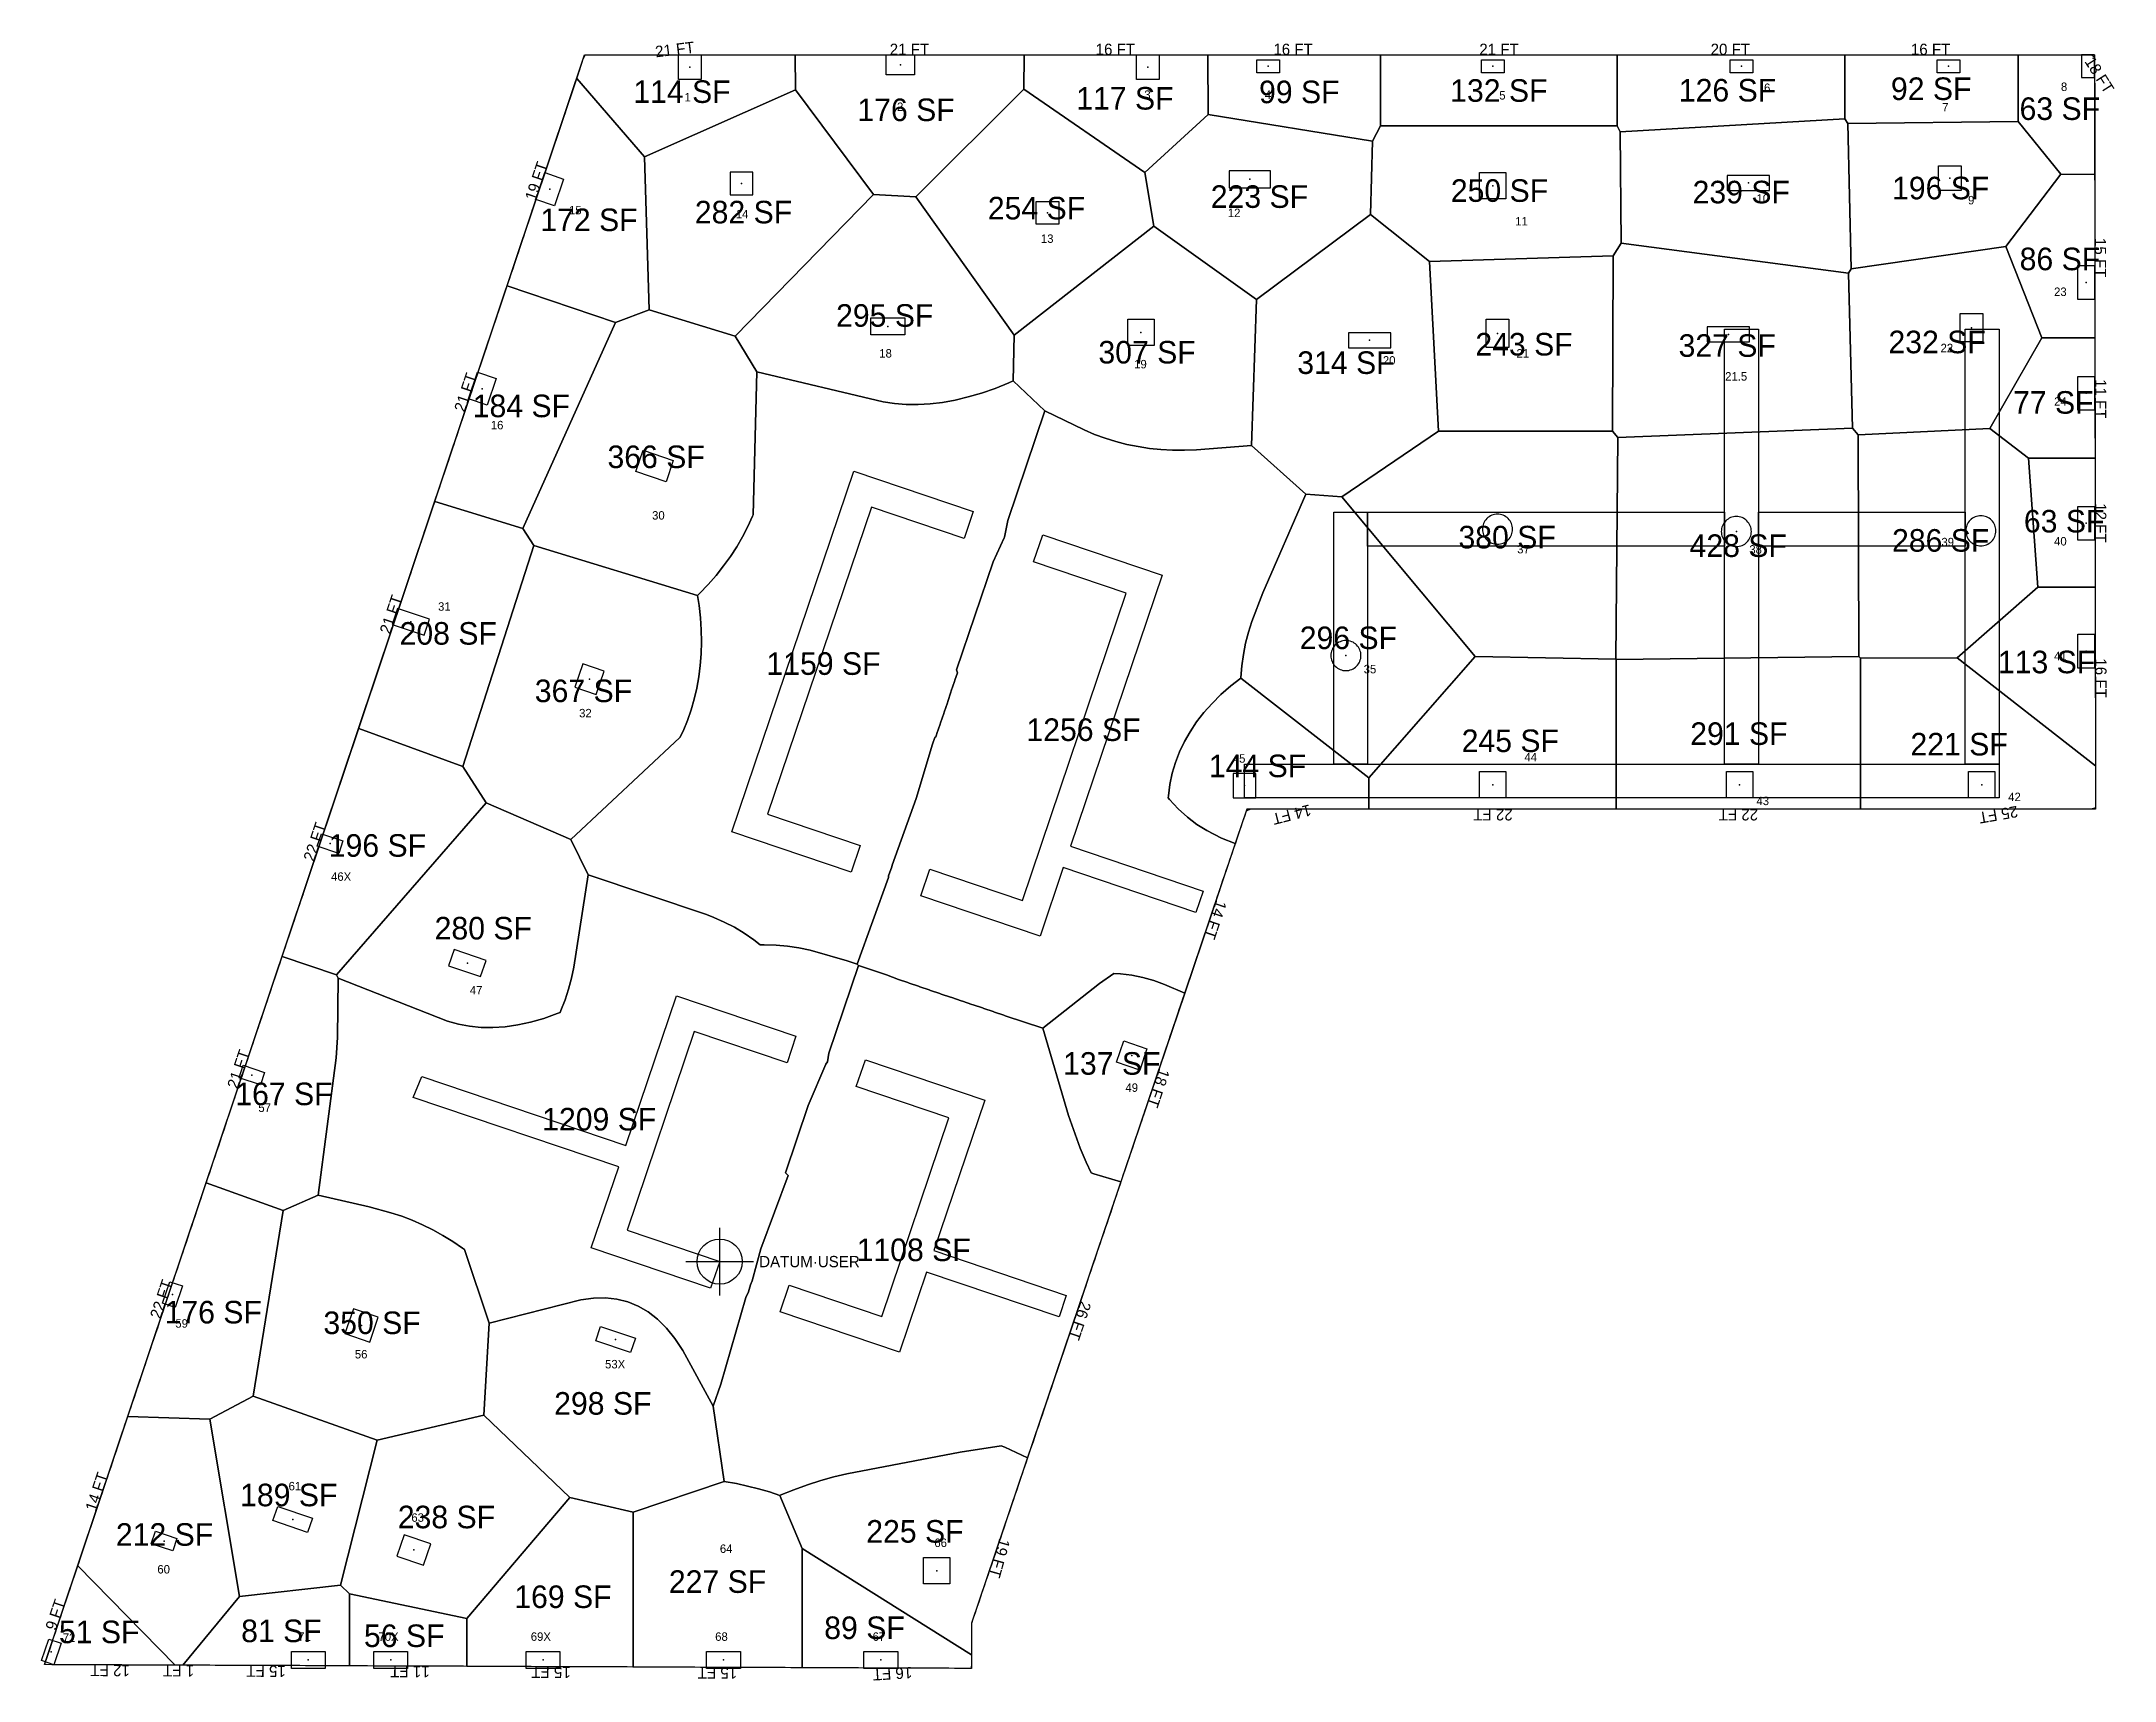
# Model space of a CAD drawing. Header units: metres. Extents: x 29 to 12657, y -13 to 49076.
# Drawn here: x 10451 to 12655, y 8988 to 10731 of the extents above; entities that cross this region are included whole.
import ezdxf
from ezdxf.enums import TextEntityAlignment as Align

# ---------------------------------------------------------------- set-up
doc = ezdxf.new("R2010")
doc.units = ezdxf.units.M
for name, color, linetype in [('BEAM', 2, 'Continuous'), ('FLOOR_2_AREA_LABELS', 3, 'Continuous'), ('FLOOR_2_BOUNDARY', 5, 'Continuous'), ('FLOOR_2_COLUMNS', 7, 'Continuous'), ('FLOOR_2_DATUM', 4, 'Continuous'), ('FLOOR_2_FASCADE_COLUMNS', 30, 'Continuous'), ('FLOOR_2_FASCADE_WALLS', 4, 'Continuous'), ('FLOOR_2_LARGE_TRIBUTARY', 6, 'Continuous'), ('FLOOR_2_TRIBUTARY_COL_0', 2, 'Continuous'), ('FLOOR_2_TRIBUTARY_COL_1', 2, 'Continuous'), ('FLOOR_2_TRIBUTARY_COL_10', 2, 'Continuous'), ('FLOOR_2_TRIBUTARY_COL_11', 2, 'Continuous'), ('FLOOR_2_TRIBUTARY_COL_12', 2, 'Continuous'), ('FLOOR_2_TRIBUTARY_COL_13', 2, 'Continuous'), ('FLOOR_2_TRIBUTARY_COL_14', 2, 'Continuous'), ('FLOOR_2_TRIBUTARY_COL_15', 2, 'Continuous'), ('FLOOR_2_TRIBUTARY_COL_16', 2, 'Continuous'), ('FLOOR_2_TRIBUTARY_COL_17', 2, 'Continuous'), ('FLOOR_2_TRIBUTARY_COL_18', 2, 'Continuous'), ('FLOOR_2_TRIBUTARY_COL_19', 2, 'Continuous'), ('FLOOR_2_TRIBUTARY_COL_2', 2, 'Continuous'), ('FLOOR_2_TRIBUTARY_COL_20', 2, 'Continuous'), ('FLOOR_2_TRIBUTARY_COL_21', 2, 'Continuous'), ('FLOOR_2_TRIBUTARY_COL_22', 2, 'Continuous'), ('FLOOR_2_TRIBUTARY_COL_23', 2, 'Continuous'), ('FLOOR_2_TRIBUTARY_COL_24', 2, 'Continuous'), ('FLOOR_2_TRIBUTARY_COL_25', 2, 'Continuous'), ('FLOOR_2_TRIBUTARY_COL_26', 2, 'Continuous'), ('FLOOR_2_TRIBUTARY_COL_27', 2, 'Continuous'), ('FLOOR_2_TRIBUTARY_COL_28', 2, 'Continuous'), ('FLOOR_2_TRIBUTARY_COL_29', 2, 'Continuous'), ('FLOOR_2_TRIBUTARY_COL_3', 2, 'Continuous'), ('FLOOR_2_TRIBUTARY_COL_30', 2, 'Continuous'), ('FLOOR_2_TRIBUTARY_COL_31', 2, 'Continuous'), ('FLOOR_2_TRIBUTARY_COL_32', 2, 'Continuous'), ('FLOOR_2_TRIBUTARY_COL_33', 2, 'Continuous'), ('FLOOR_2_TRIBUTARY_COL_34', 2, 'Continuous'), ('FLOOR_2_TRIBUTARY_COL_35', 2, 'Continuous'), ('FLOOR_2_TRIBUTARY_COL_36', 2, 'Continuous'), ('FLOOR_2_TRIBUTARY_COL_37', 2, 'Continuous'), ('FLOOR_2_TRIBUTARY_COL_38', 2, 'Continuous'), ('FLOOR_2_TRIBUTARY_COL_39', 2, 'Continuous'), ('FLOOR_2_TRIBUTARY_COL_4', 2, 'Continuous'), ('FLOOR_2_TRIBUTARY_COL_40', 2, 'Continuous'), ('FLOOR_2_TRIBUTARY_COL_41', 2, 'Continuous'), ('FLOOR_2_TRIBUTARY_COL_42', 2, 'Continuous'), ('FLOOR_2_TRIBUTARY_COL_43', 2, 'Continuous'), ('FLOOR_2_TRIBUTARY_COL_44', 2, 'Continuous'), ('FLOOR_2_TRIBUTARY_COL_45', 2, 'Continuous'), ('FLOOR_2_TRIBUTARY_COL_46', 2, 'Continuous'), ('FLOOR_2_TRIBUTARY_COL_47', 2, 'Continuous'), ('FLOOR_2_TRIBUTARY_COL_48', 2, 'Continuous'), ('FLOOR_2_TRIBUTARY_COL_49', 2, 'Continuous'), ('FLOOR_2_TRIBUTARY_COL_5', 2, 'Continuous'), ('FLOOR_2_TRIBUTARY_COL_50', 2, 'Continuous'), ('FLOOR_2_TRIBUTARY_COL_51', 2, 'Continuous'), ('FLOOR_2_TRIBUTARY_COL_52', 2, 'Continuous'), ('FLOOR_2_TRIBUTARY_COL_53', 2, 'Continuous'), ('FLOOR_2_TRIBUTARY_COL_6', 2, 'Continuous'), ('FLOOR_2_TRIBUTARY_COL_7', 2, 'Continuous'), ('FLOOR_2_TRIBUTARY_COL_8', 2, 'Continuous'), ('FLOOR_2_TRIBUTARY_COL_9', 2, 'Continuous'), ('FLOOR_2_WALL_TRIBUTARY_53', 1, 'Continuous'), ('FLOOR_2_WALL_TRIBUTARY_54', 1, 'Continuous'), ('FLOOR_2_WALL_TRIBUTARY_55', 1, 'Continuous'), ('FLOOR_2_WALL_TRIBUTARY_56', 1, 'Continuous'), ('SLAB-RESIDENTIAL', 6, 'Continuous'), ('WALL', 4, 'Continuous')]:
    doc.layers.add(name, color=color, linetype=linetype)
doc.layers.add('COL-IDEN', color=171, linetype='Continuous', lineweight=30)
doc.layers.add('COLS', color=52, linetype='Continuous', lineweight=20)

msp = doc.modelspace()

# ---------------------------------------------------------------- texts
at = {"layer": 'COL-IDEN', "char_height": 9, "attachment_point": 1}
for s, insert, width in [('1', (11134.5, 10675.8), 8.484), ('3', (11623.6, 10678.5), 8.484), ('4', (11751.8, 10678.5), 8.484), ('5', (12001.1, 10677.8), 8.484), ('6', (12282.7, 10685.8), 8.484), ('8', (12598.4, 10686.9), 19.998), ('2', (11360.6, 10665.6), 8.484), ('7', (12472.1, 10665.1), 8.484), ('10', (12274.6, 10568.1), 16.968), ('9', (12499.6, 10566.3), 16.968), ('15', (11011.8, 10555.7), 16.968), ('14', (11189.1, 10551.5), 16.968), ('12', (11712.4, 10552.8), 16.968), ('11', (12018.1, 10543.9), 16.968), ('13', (11513.6, 10525.4), 16.968), ('23', (12591.1, 10468.9), 16.968), ('22', (12470.4, 10409.1), 16.968), ('18', (11341.7, 10403.4), 16.968), ('19', (11612.8, 10391.9), 16.968), ('20', (11877.3, 10395.9), 16.968), ('21', (12019.4, 10403.4), 16.968), ('21.5', (12241.3, 10378.9), 19.998), ('24', (12591.1, 10352.2), 16.968), ('16', (10928.6, 10327.1), 16.968), ('30', (11100.1, 10231.1), 16.968), ('37', (12020.1, 10195.2), 16.968), ('38', (12267, 10194.9), 16.968), ('39', (12471.3, 10202.7), 16.968), ('40', (12591.1, 10203.6), 16.968), ('31', (10872.5, 10134.2), 16.968), ('41', (12591.1, 10081.5), 16.968), ('35', (11856.9, 10067.6), 16.968), ('32', (11022.5, 10020.8), 16.968), ('45', (11717.7, 9972.6), 16.968), ('44', (12027.8, 9974), 16.968), ('43', (12274.6, 9927.5), 16.968), ('42', (12542.3, 9931.7), 16.968), ('46X', (10758.7, 9847), 26.967), ('47', (10906.3, 9726.2), 16.968), ('49', (11603.5, 9622.6), 16.968), ('57', (10681.4, 9601.2), 16.968), ('59', (10593.1, 9371.8), 16.968), ('56', (10784, 9339.1), 16.968), ('53X', (11050.1, 9328.5), 26.967), ('61', (10713.5, 9198.8), 16.968), ('63', (10844.1, 9165.4), 16.968), ('64', (11172.2, 9132.3), 19.998), ('66', (11400.3, 9138.6), 16.968), ('60', (10574, 9110.4), 16.968), ('72', (10473.4, 9037.7), 16.968), ('71', (10723.7, 9038.8), 16.968), ('70X', (10809.1, 9038.8), 26.967), ('69X', (10971.1, 9038.8), 26.967), ('68', (11167.2, 9038.8), 16.968), ('67', (11334.6, 9038.8), 16.968)]:
    msp.add_mtext(s, dxfattribs=dict(at, insert=insert, width=width))
at = {"layer": 'FLOOR_2_AREA_LABELS'}
for s, p in [('114 SF', (11131.9, 10677.2)), ('117 SF', (11602.9, 10670.1)), ('99 SF', (11788.4, 10676.9)), ('132 SF', (12000.6, 10678.4)), ('126 SF', (12243.8, 10678.7)), ('92 SF', (12460.4, 10680.3)), ('63 SF', (12597.2, 10659.1)), ('176 SF', (11370.2, 10657.9)), ('250 SF', (12001.3, 10572)), ('239 SF', (12258.4, 10570.4)), ('196 SF', (12470.5, 10574.7)), ('282 SF', (11197.3, 10549.1)), ('254 SF', (11508.9, 10553.3)), ('223 SF', (11746, 10565.6)), ('172 SF', (11033, 10540.9)), ('86 SF', (12597.3, 10499.3)), ('295 SF', (11347.5, 10439.2)), ('307 SF', (11626.5, 10400.1)), ('243 SF', (12027.4, 10408.6)), ('327 SF', (12243.5, 10407.2)), ('232 SF', (12466.7, 10411)), ('314 SF', (11838, 10389)), ('184 SF', (10961.1, 10343)), ('77 SF', (12590.3, 10346.7)), ('366 SF', (11104.4, 10288.9)), ('63 SF', (12601.8, 10220.4)), ('380 SF', (12009.4, 10203.5)), ('286 SF', (12470.5, 10200)), ('428 SF', (12255.2, 10194.4)), ('208 SF', (10883.3, 10101.1)), ('296 SF', (11840.6, 10096.4)), ('1159 SF', (11282.4, 10069)), ('113 SF', (12583.1, 10070.7)), ('367 SF', (11027.1, 10040)), ('1256 SF', (11558.9, 9998.7)), ('245 SF', (12012.8, 9986.9)), ('291 SF', (12255.9, 9994.5)), ('221 SF', (12490.1, 9983.3)), ('144 SF', (11744, 9960.2)), ('196 SF', (10808, 9875.6)), ('280 SF', (10920.6, 9787.6)), ('137 SF', (11589, 9643.8)), ('167 SF', (10708.6, 9611.4)), ('1209 SF', (11043.9, 9584.5)), ('1108 SF', (11378.3, 9445.6)), ('176 SF', (10633.4, 9379.3)), ('350 SF', (10802.3, 9368)), ('298 SF', (11047.7, 9282.3)), ('189 SF', (10713.7, 9184.9)), ('238 SF', (10881.4, 9161.5)), ('212 SF', (10581.6, 9142.9)), ('225 SF', (11379.6, 9146.2)), ('169 SF', (11005.3, 9076.7)), ('227 SF', (11169.7, 9092.8)), ('51 SF', (10512.1, 9039.3)), ('81 SF', (10705.9, 9040.4)), ('56 SF', (10836.5, 9035.2)), ('89 SF', (11326, 9043.7))]:
    msp.add_text(s, height=24, dxfattribs=at).set_placement(p, align=Align.MIDDLE_CENTER)
at = {"layer": 'FLOOR_2_DATUM'}
msp.add_text('DATUM·USER', height=12, dxfattribs=at).set_placement((11214, 9427.1))
at = {"layer": 'FLOOR_2_FASCADE_COLUMNS'}
for s, rotation, p in [('21 FT', 6.8728, (11124.3, 10722.1)), ('18 FT', -57.6402, (12639.3, 10694.9)), ('19 FT', 71.4533, (10977, 10582.1)), ('15 FT', -89.9385, (12640.4, 10500.6)), ('21 FT', 71.4533, (10901.6, 10357.4)), ('11 FT', -89.9385, (12640.6, 10350.6)), ('12 FT', -89.9385, (12640.7, 10218.6)), ('21 FT', 71.4533, (10822.4, 10121.3)), ('16 FT', -89.9385, (12640.9, 10053.6)), ('22 FT', 71.4533, (10741.3, 9879.5)), ('14 FT', -165.7113, (11780.4, 9908.4)), ('22 FT', 180, (11994.4, 9908.2)), ('22 FT', 180, (12255.4, 9908.2)), ('25 FT', -170.1812, (12531.9, 9908.3)), ('21 FT', 71.4533, (10660.2, 9637.8)), ('18 FT', -108.6817, (11638.6, 9617.5)), ('22 FT', 71.4533, (10578.1, 9393.2)), ('14 FT', 71.4533, (10509.4, 9188.4)), ('19 FT', -105.6518, (11469.6, 9117.6)), ('9 FT', 71.4533, (10465.5, 9057.6)), ('12 FT', 179.7675, (10523.8, 8998.2)), ('1 FT', 179.7675, (10596.6, 8997.9)), ('15 FT', 179.7675, (10689.6, 8997.5)), ('11 FT', 179.7675, (10842.6, 8996.9)), ('15 FT', 179.7675, (10992.6, 8996.3)), ('15 FT', 179.7675, (11169.6, 8995.6)), ('16 FT', -176.5281, (11355.8, 8994.8))]:
    msp.add_text(s, height=12, rotation=rotation, dxfattribs=at).set_placement(p, align=Align.MIDDLE_CENTER)
for s, p in [('21 FT', (11373.8, 10722.2)), ('16 FT', (11592.8, 10722.2)), ('16 FT', (11781.8, 10722.2)), ('21 FT', (12000.8, 10722.2)), ('20 FT', (12246.8, 10722.2)), ('16 FT', (12459.8, 10722.2))]:
    msp.add_text(s, height=12, dxfattribs=at).set_placement(p, align=Align.MIDDLE_CENTER)
at = {"layer": 'FLOOR_2_FASCADE_WALLS'}
for s, p in [('14 FT', (11699.2, 9796.5)), ('26 FT', (11555, 9370.2))]:
    msp.add_text(s, height=12, rotation=-108.6817, dxfattribs=at).set_placement(p, align=Align.MIDDLE_CENTER)

# ---------------------------------------------------------------- linework, layer by layer
at = {"layer": 'BEAM'}
for points in [[(12240.7, 9962.2), (12240.7, 10424.6), (12276.7, 10424.6), (12276.7, 9962.2), (12240.7, 9962.2)], [(12496.7, 9962.2), (12496.7, 10424.6), (12532.7, 10424.6), (12532.7, 9962.2), (12496.7, 9962.2)], [(11861.1, 9962.2), (11825.1, 9962.2), (11825.1, 10229.9), (11861.1, 10229.9)], [(11861.1, 10229.9), (12240.7, 10229.9), (12240.7, 10193.9), (11861.1, 10193.9)], [(12276.7, 10229.9), (12496.7, 10229.9), (12496.7, 10193.9), (12276.7, 10193.9)], [(11730.2, 9926.2), (11730.2, 9962.2), (12532.7, 9962.2), (12532.7, 9926.2), (11730.2, 9926.2)]]:
    msp.add_lwpolyline(points, close=True, dxfattribs=at)
at = {"layer": 'COLS', "lineweight": 30}
for points in [[(11128.2, 10690.2), (11128.2, 10716.2), (11152.2, 10716.2), (11152.2, 10690.2)], [(11349.2, 10695.2), (11349.2, 10716.2), (11379.2, 10716.2), (11379.2, 10695.2)], [(11615.2, 10690.2), (11615.2, 10716.2), (11639.2, 10716.2), (11639.2, 10690.2)], [(12620.2, 10692.2), (12634.2, 10692.2), (12634.2, 10716.2), (12620.2, 10716.2)], [(11743.2, 10697.2), (11743.2, 10711.2), (11767.2, 10711.2), (11767.2, 10697.2)], [(11982.2, 10697.2), (11982.2, 10711.2), (12006.2, 10711.2), (12006.2, 10697.2)], [(12246.7, 10697.2), (12246.7, 10711.2), (12270.7, 10711.2), (12270.7, 10697.2)], [(12466.7, 10697.2), (12466.7, 10711.2), (12490.7, 10711.2), (12490.7, 10697.2)], [(10996.3, 10555.9), (10976.4, 10562.6), (10986, 10591.1), (11005.9, 10584.3)], [(11207.2, 10567.6), (11207.2, 10591.6), (11183.2, 10591.6), (11183.2, 10567.6)], [(11207.2, 10567.6), (11207.2, 10591.6), (11183.2, 10591.6), (11183.2, 10567.6)], [(11757.8, 10575), (11757.8, 10593), (11713.8, 10593), (11713.8, 10575)], [(11980.2, 10563.2), (11980.2, 10591.2), (12008.2, 10591.2), (12008.2, 10563.2)], [(12288.5, 10572.2), (12288.5, 10588.2), (12243.5, 10588.2), (12243.5, 10572.2)], [(12468.2, 10572.2), (12468.2, 10598.2), (12492.2, 10598.2), (12492.2, 10572.2)], [(11508.7, 10536.3), (11508.7, 10560.3), (11532.7, 10560.3), (11532.7, 10536.3)], [(12616.2, 10456.2), (12616.2, 10492.2), (12634.2, 10492.2), (12634.2, 10456.2)], [(11332.9, 10418.6), (11332.9, 10436.6), (11368.9, 10436.6), (11368.9, 10418.6)], [(11605.9, 10407.2), (11605.9, 10435.2), (11633.9, 10435.2), (11633.9, 10407.2)], [(11987.2, 10405.1), (11987.2, 10435.1), (12011.2, 10435.1), (12011.2, 10405.1)], [(12491.2, 10411.2), (12491.2, 10441.2), (12515.2, 10441.2), (12515.2, 10411.2)], [(11885.7, 10404.8), (11885.7, 10420.8), (11840.7, 10420.8), (11840.7, 10404.8)], [(12267.2, 10411.1), (12267.2, 10427.1), (12222.2, 10427.1), (12222.2, 10411.1)], [(10924.6, 10343.7), (10904.7, 10350.4), (10914.3, 10378.9), (10934.2, 10372.1)], [(12616.2, 10338.4), (12616.2, 10374.4), (12634.2, 10374.4), (12634.2, 10338.4)], [(11115, 10262.3), (11082.8, 10273.2), (11090.5, 10295.9), (11122.7, 10285)], [(12616.2, 10200.2), (12616.2, 10236.2), (12634.2, 10236.2), (12634.2, 10200.2)], [(10857.7, 10099.1), (10863.5, 10116.2), (10829.4, 10127.7), (10823.6, 10110.6)], [(12616.2, 10064.2), (12616.2, 10100.2), (12634.2, 10100.2), (12634.2, 10064.2)], [(11040.8, 10036.3), (11049.1, 10061), (11026.3, 10068.6), (11018, 10044)], [(11718.2, 9926.2), (11742.2, 9926.2), (11742.2, 9952.2), (11718.2, 9952.2)], [(11980.2, 9926.2), (11980.2, 9954.2), (12008.2, 9954.2), (12008.2, 9926.2)], [(12242.6, 9926.2), (12242.6, 9954.2), (12270.6, 9954.2), (12270.6, 9926.2)], [(12500.2, 9926.2), (12500.2, 9954.2), (12528.2, 9954.2), (12528.2, 9926.2)], [(10766.8, 9867.2), (10744, 9874.8), (10748.5, 9888.1), (10771.2, 9880.4)], [(10917.8, 9736.2), (10923.6, 9753.3), (10889.5, 9764.8), (10883.7, 9747.7)], [(11618.7, 9636.7), (11594.1, 9645.1), (11601.8, 9667.8), (11626.4, 9659.5)], [(10683.5, 9620.9), (10660.8, 9628.5), (10665.2, 9641.8), (10688, 9634.1)], [(10592.9, 9384.4), (10579.6, 9388.9), (10587.3, 9411.6), (10600.6, 9407.2)], [(10800, 9347.5), (10808.9, 9374), (10782.4, 9383), (10773.4, 9356.5)], [(11077.2, 9336.3), (11040.3, 9348.8), (11045.4, 9364), (11082.4, 9351.5)], [(10733.8, 9145.1), (10696.9, 9157.6), (10702, 9172.7), (10738.9, 9160.2)], [(10590.3, 9125.4), (10567.5, 9133), (10572, 9146.3), (10594.8, 9138.6)], [(10857, 9110.3), (10864.7, 9133), (10836.3, 9142.6), (10828.6, 9119.9)], [(11388.9, 9090.3), (11388.9, 9118.3), (11416.9, 9118.3), (11416.9, 9090.3)], [(10464, 9004.4), (10450.7, 9008.9), (10458.4, 9031.7), (10471.7, 9027.2)], [(10716.5, 9000.5), (10716.5, 9018.5), (10752.5, 9018.5), (10752.5, 9000.5)], [(10804.1, 9000.5), (10804.1, 9018.5), (10840.1, 9018.5), (10840.1, 9000.5)], [(10966.1, 9000.5), (10966.1, 9018.5), (11002.1, 9018.5), (11002.1, 9000.5)], [(11158.1, 9000.5), (11158.1, 9018.5), (11194.1, 9018.5), (11194.1, 9000.5)], [(11325.4, 9000.5), (11325.4, 9018.5), (11361.4, 9018.5), (11361.4, 9000.5)]]:
    msp.add_lwpolyline(points, close=True, dxfattribs=at)
for points in [[(12015.2, 10211.9, 0.414214), (11999.2, 10227.9, 0.414214), (11983.2, 10211.9, 0.414214), (11999.2, 10195.9, 0.414214)], [(12269.2, 10209.4, 0.414214), (12253.2, 10225.4, 0.414214), (12237.2, 10209.4, 0.414214), (12253.2, 10193.4, 0.414214)], [(12529.2, 10210.2, 0.414214), (12513.2, 10226.2, 0.414214), (12497.2, 10210.2, 0.414214), (12513.2, 10194.2, 0.414214)], [(11854, 10077.5, 0.414214), (11838, 10093.5, 0.414214), (11822, 10077.5, 0.414214), (11838, 10061.5, 0.414214)]]:
    msp.add_lwpolyline(points, format="xyb", close=True, dxfattribs=at)
at = {"layer": 'COLS'}
for points in [[(12497.5, 10212.9), (12497.4, 10212.4)], [(12497.4, 10208), (12497.5, 10207.4)], [(12498.2, 10215.6), (12497.8, 10214.6)], [(12499.3, 10218.1), (12498.8, 10217.1)], [(12500.9, 10220.4), (12500.1, 10219.4)], [(12502.9, 10222.4), (12502.8, 10222.3), (12501.9, 10221.5)], [(12505.1, 10224), (12505.1, 10224), (12504, 10223.3)], [(12507.6, 10225.2), (12507.6, 10225.1), (12506.4, 10224.7)], [(12510.2, 10225.9), (12509, 10225.6)], [(12497.8, 10205.8), (12498.2, 10204.8)], [(12498.8, 10203.3), (12499.3, 10202.3)], [(12500.1, 10200.9), (12500.9, 10200)], [(12501.9, 10198.8), (12502.8, 10198), (12502.9, 10198)], [(12504, 10197.1), (12505.1, 10196.4), (12505.1, 10196.4)], [(12506.4, 10195.7), (12507.6, 10195.2), (12507.6, 10195.2)], [(12509, 10194.7), (12510.2, 10194.5)], [(11742.2, 9952.2), (11742.3, 9952.2), (11742.3, 9926.2)]]:
    msp.add_lwpolyline(points, close=True, dxfattribs=at)
at = {"layer": 'FLOOR_2_BOUNDARY'}
msp.add_lwpolyline([(10454, 9004.5), (11028.3, 10716.2), (12634.2, 10716.2), (12635.1, 9914.2), (11732.6, 9914.2), (11439.9, 9048.5), (11439.9, 9000.5), (10454, 9004.5)], close=True, dxfattribs=at)
at = {"layer": 'FLOOR_2_COLUMNS'}
for p in [(11140.2, 10703.2), (11364.2, 10705.7), (11627.2, 10703.2), (11755.2, 10704.2), (11994.2, 10704.2), (12258.7, 10704.2), (12478.7, 10704.2), (12627.2, 10704.2), (11735.8, 10584), (12480.2, 10585.2), (10991.2, 10573.5), (11195.2, 10579.6), (11994.2, 10577.2), (12266, 10580.2), (11520.7, 10548.3), (12625.2, 10474.2), (11350.9, 10427.6), (11619.9, 10421.2), (11863.2, 10412.8), (11999.2, 10420.1), (12244.7, 10419.1), (12503.2, 10426.2), (10919.4, 10361.3), (12625.2, 10356.4), (11102.8, 10279.1), (11999.2, 10211.9), (12253.2, 10209.4), (12513.2, 10210.2), (12625.2, 10218.2), (10843.6, 10113.4), (11838, 10077.5), (12625.2, 10082.2), (11033.6, 10052.5), (11730.2, 9939.2), (11994.2, 9940.2), (12256.6, 9940.2), (12514.2, 9940.2), (10757.6, 9877.6), (10903.7, 9750.5), (11610.2, 9652.3), (10674.4, 9631.3), (10590.1, 9398), (10791.2, 9365.2), (11061.3, 9350.1), (10717.9, 9158.9), (10581.2, 9135.8), (10846.7, 9126.5), (11402.9, 9104.3), (10461.2, 9018.1), (10734.5, 9009.5), (10822.1, 9009.5), (10984.1, 9009.5), (11176.1, 9009.5), (11343.4, 9009.5)]:
    msp.add_point(p, dxfattribs=at)
at = {"layer": 'FLOOR_2_DATUM'}
for p, q in [((11172, 9397.1), (11172, 9469.1)), ((11136, 9433.1), (11208, 9433.1))]:
    msp.add_line(p, q, dxfattribs=at)
msp.add_circle((11172, 9433.1), 24, dxfattribs=at)
at = {"layer": 'FLOOR_2_FASCADE_COLUMNS'}
for points in [[(11019, 10688.2), (11020.9, 10693.9), (11022.8, 10699.6), (11024.7, 10705.3), (11026.6, 10711), (11028.8, 10716.2), (11034.8, 10716.2), (11040.8, 10716.2), (11046.8, 10716.2), (11052.8, 10716.2), (11058.8, 10716.2), (11064.8, 10716.2), (11070.8, 10716.2), (11076.8, 10716.2), (11082.8, 10716.2), (11088.8, 10716.2), (11094.8, 10716.2), (11100.8, 10716.2), (11106.8, 10716.2), (11112.8, 10716.2), (11118.8, 10716.2), (11124.8, 10716.2), (11130.8, 10716.2), (11136.8, 10716.2), (11142.8, 10716.2), (11148.8, 10716.2), (11154.8, 10716.2), (11160.8, 10716.2), (11166.8, 10716.2), (11172.8, 10716.2), (11178.8, 10716.2), (11184.8, 10716.2), (11190.8, 10716.2), (11196.8, 10716.2), (11202.8, 10716.2), (11208.8, 10716.2), (11214.8, 10716.2), (11220.8, 10716.2), (11226.8, 10716.2), (11232.8, 10716.2), (11238.8, 10716.2), (11244.8, 10716.2), (11250.8, 10716.2)], [(11250.8, 10716.2), (11256.8, 10716.2), (11262.8, 10716.2), (11268.8, 10716.2), (11274.8, 10716.2), (11280.8, 10716.2), (11286.8, 10716.2), (11292.8, 10716.2), (11298.8, 10716.2), (11304.8, 10716.2), (11310.8, 10716.2), (11316.8, 10716.2), (11322.8, 10716.2), (11328.8, 10716.2), (11334.8, 10716.2), (11340.8, 10716.2), (11346.8, 10716.2), (11352.8, 10716.2), (11358.8, 10716.2), (11364.8, 10716.2), (11370.8, 10716.2), (11376.8, 10716.2), (11382.8, 10716.2), (11388.8, 10716.2), (11394.8, 10716.2), (11400.8, 10716.2), (11406.8, 10716.2), (11412.8, 10716.2), (11418.8, 10716.2), (11424.8, 10716.2), (11430.8, 10716.2), (11436.8, 10716.2), (11442.8, 10716.2), (11448.8, 10716.2), (11454.8, 10716.2), (11460.8, 10716.2), (11466.8, 10716.2), (11472.8, 10716.2), (11478.8, 10716.2), (11484.8, 10716.2), (11490.8, 10716.2), (11496.8, 10716.2)], [(11496.8, 10716.2), (11502.8, 10716.2), (11508.8, 10716.2), (11514.8, 10716.2), (11520.8, 10716.2), (11526.8, 10716.2), (11532.8, 10716.2), (11538.8, 10716.2), (11544.8, 10716.2), (11550.8, 10716.2), (11556.8, 10716.2), (11562.8, 10716.2), (11568.8, 10716.2), (11574.8, 10716.2), (11580.8, 10716.2), (11586.8, 10716.2), (11592.8, 10716.2), (11598.8, 10716.2), (11604.8, 10716.2), (11610.8, 10716.2), (11616.8, 10716.2), (11622.8, 10716.2), (11628.8, 10716.2), (11634.8, 10716.2), (11640.8, 10716.2), (11646.8, 10716.2), (11652.8, 10716.2), (11658.8, 10716.2), (11664.8, 10716.2), (11670.8, 10716.2), (11676.8, 10716.2), (11682.8, 10716.2), (11688.8, 10716.2)], [(11688.8, 10716.2), (11694.8, 10716.2), (11700.8, 10716.2), (11706.8, 10716.2), (11712.8, 10716.2), (11718.8, 10716.2), (11724.8, 10716.2), (11730.8, 10716.2), (11736.8, 10716.2), (11742.8, 10716.2), (11748.8, 10716.2), (11754.8, 10716.2), (11760.8, 10716.2), (11766.8, 10716.2), (11772.8, 10716.2), (11778.8, 10716.2), (11784.8, 10716.2), (11790.8, 10716.2), (11796.8, 10716.2), (11802.8, 10716.2), (11808.8, 10716.2), (11814.8, 10716.2), (11820.8, 10716.2), (11826.8, 10716.2), (11832.8, 10716.2), (11838.8, 10716.2), (11844.8, 10716.2), (11850.8, 10716.2), (11856.8, 10716.2), (11862.8, 10716.2), (11868.8, 10716.2), (11874.8, 10716.2)], [(11874.8, 10716.2), (11880.8, 10716.2), (11886.8, 10716.2), (11892.8, 10716.2), (11898.8, 10716.2), (11904.8, 10716.2), (11910.8, 10716.2), (11916.8, 10716.2), (11922.8, 10716.2), (11928.8, 10716.2), (11934.8, 10716.2), (11940.8, 10716.2), (11946.8, 10716.2), (11952.8, 10716.2), (11958.8, 10716.2), (11964.8, 10716.2), (11970.8, 10716.2), (11976.8, 10716.2), (11982.8, 10716.2), (11988.8, 10716.2), (11994.8, 10716.2), (12000.8, 10716.2), (12006.8, 10716.2), (12012.8, 10716.2), (12018.8, 10716.2), (12024.8, 10716.2), (12030.8, 10716.2), (12036.8, 10716.2), (12042.8, 10716.2), (12048.8, 10716.2), (12054.8, 10716.2), (12060.8, 10716.2), (12066.8, 10716.2), (12072.8, 10716.2), (12078.8, 10716.2), (12084.8, 10716.2), (12090.8, 10716.2), (12096.8, 10716.2), (12102.8, 10716.2), (12108.8, 10716.2), (12114.8, 10716.2), (12120.8, 10716.2), (12126.8, 10716.2)], [(12126.8, 10716.2), (12132.8, 10716.2), (12138.8, 10716.2), (12144.8, 10716.2), (12150.8, 10716.2), (12156.8, 10716.2), (12162.8, 10716.2), (12168.8, 10716.2), (12174.8, 10716.2), (12180.8, 10716.2), (12186.8, 10716.2), (12192.8, 10716.2), (12198.8, 10716.2), (12204.8, 10716.2), (12210.8, 10716.2), (12216.8, 10716.2), (12222.8, 10716.2), (12228.8, 10716.2), (12234.8, 10716.2), (12240.8, 10716.2), (12246.8, 10716.2), (12252.8, 10716.2), (12258.8, 10716.2), (12264.8, 10716.2), (12270.8, 10716.2), (12276.8, 10716.2), (12282.8, 10716.2), (12288.8, 10716.2), (12294.8, 10716.2), (12300.8, 10716.2), (12306.8, 10716.2), (12312.8, 10716.2), (12318.8, 10716.2), (12324.8, 10716.2), (12330.8, 10716.2), (12336.8, 10716.2), (12342.8, 10716.2), (12348.8, 10716.2), (12354.8, 10716.2), (12360.8, 10716.2), (12366.8, 10716.2)], [(12366.8, 10716.2), (12372.8, 10716.2), (12378.8, 10716.2), (12384.8, 10716.2), (12390.8, 10716.2), (12396.8, 10716.2), (12402.8, 10716.2), (12408.8, 10716.2), (12414.8, 10716.2), (12420.8, 10716.2), (12426.8, 10716.2), (12432.8, 10716.2), (12438.8, 10716.2), (12444.8, 10716.2), (12450.8, 10716.2), (12456.8, 10716.2), (12462.8, 10716.2), (12468.8, 10716.2), (12474.8, 10716.2), (12480.8, 10716.2), (12486.8, 10716.2), (12492.8, 10716.2), (12498.8, 10716.2), (12504.8, 10716.2), (12510.8, 10716.2), (12516.8, 10716.2), (12522.8, 10716.2), (12528.8, 10716.2), (12534.8, 10716.2), (12540.8, 10716.2), (12546.8, 10716.2), (12552.8, 10716.2)], [(12552.8, 10716.2), (12558.8, 10716.2), (12564.8, 10716.2), (12570.8, 10716.2), (12576.8, 10716.2), (12582.8, 10716.2), (12588.8, 10716.2), (12594.8, 10716.2), (12600.8, 10716.2), (12606.8, 10716.2), (12612.8, 10716.2), (12618.8, 10716.2), (12624.8, 10716.2), (12630.8, 10716.2), (12634.2, 10713.5), (12634.2, 10707.5), (12634.2, 10701.5), (12634.2, 10695.5), (12634.2, 10689.5), (12634.3, 10683.5), (12634.3, 10677.5), (12634.3, 10671.5), (12634.3, 10665.5), (12634.3, 10659.5), (12634.3, 10653.5), (12634.3, 10647.5), (12634.3, 10641.5), (12634.3, 10635.5), (12634.3, 10629.5), (12634.3, 10623.5), (12634.3, 10617.5), (12634.3, 10611.5), (12634.3, 10605.5), (12634.3, 10599.5), (12634.3, 10593.5), (12634.4, 10587.5)], [(10946.4, 10472.1), (10948.3, 10477.8), (10950.2, 10483.4), (10952.2, 10489.1), (10954.1, 10494.8), (10956, 10500.5), (10957.9, 10506.2), (10959.8, 10511.9), (10961.7, 10517.6), (10963.6, 10523.3), (10965.5, 10529), (10967.4, 10534.6), (10969.3, 10540.3), (10971.2, 10546), (10973.1, 10551.7), (10975.1, 10557.4), (10977, 10563.1), (10978.9, 10568.8), (10980.8, 10574.5), (10982.7, 10580.2), (10984.6, 10585.8), (10986.5, 10591.5), (10988.4, 10597.2), (10990.3, 10602.9), (10992.2, 10608.6), (10994.1, 10614.3), (10996.1, 10620), (10998, 10625.7), (10999.9, 10631.3), (11001.8, 10637), (11003.7, 10642.7), (11005.6, 10648.4), (11007.5, 10654.1), (11009.4, 10659.8), (11011.3, 10665.5), (11013.2, 10671.2), (11015.1, 10676.9), (11017, 10682.5), (11019, 10688.2)], [(12634.4, 10587.5), (12634.4, 10581.5), (12634.4, 10575.5), (12634.4, 10569.5), (12634.4, 10563.5), (12634.4, 10557.5), (12634.4, 10551.5), (12634.4, 10545.5), (12634.4, 10539.5), (12634.4, 10533.5), (12634.4, 10527.5), (12634.4, 10521.5), (12634.4, 10515.5), (12634.4, 10509.5), (12634.4, 10503.5), (12634.4, 10497.5), (12634.5, 10491.5), (12634.5, 10485.5), (12634.5, 10479.5), (12634.5, 10473.5), (12634.5, 10467.5), (12634.5, 10461.5), (12634.5, 10455.5), (12634.5, 10449.5), (12634.5, 10443.5), (12634.5, 10437.5), (12634.5, 10431.5), (12634.5, 10425.5), (12634.5, 10419.5), (12634.5, 10413.5)], [(10868.2, 10238.8), (10870.1, 10244.5), (10872, 10250.2), (10873.9, 10255.9), (10875.8, 10261.6), (10877.7, 10267.3), (10879.6, 10273), (10881.5, 10278.7), (10883.5, 10284.4), (10885.4, 10290), (10887.3, 10295.7), (10889.2, 10301.4), (10891.1, 10307.1), (10893, 10312.8), (10894.9, 10318.5), (10896.8, 10324.2), (10898.7, 10329.9), (10900.6, 10335.6), (10902.5, 10341.2), (10904.4, 10346.9), (10906.4, 10352.6), (10908.3, 10358.3), (10910.2, 10364), (10912.1, 10369.7), (10914, 10375.4), (10915.9, 10381.1), (10917.8, 10386.7), (10919.7, 10392.4), (10921.6, 10398.1), (10923.5, 10403.8), (10925.4, 10409.5), (10927.3, 10415.2), (10929.3, 10420.9), (10931.2, 10426.6), (10933.1, 10432.3), (10935, 10437.9), (10936.9, 10443.6), (10938.8, 10449.3), (10940.7, 10455), (10942.6, 10460.7), (10944.5, 10466.4), (10946.4, 10472.1)], [(12634.5, 10413.5), (12634.5, 10407.5), (12634.6, 10401.5), (12634.6, 10395.5), (12634.6, 10389.5), (12634.6, 10383.5), (12634.6, 10377.5), (12634.6, 10371.5), (12634.6, 10365.5), (12634.6, 10359.5), (12634.6, 10353.5), (12634.6, 10347.5), (12634.6, 10341.5), (12634.6, 10335.5), (12634.6, 10329.5), (12634.6, 10323.5), (12634.6, 10317.5), (12634.6, 10311.5), (12634.7, 10305.5), (12634.7, 10299.5), (12634.7, 10293.5), (12634.7, 10287.5)], [(12634.7, 10287.5), (12634.7, 10281.5), (12634.7, 10275.5), (12634.7, 10269.5), (12634.7, 10263.5), (12634.7, 10257.5), (12634.7, 10251.5), (12634.7, 10245.5), (12634.7, 10239.5), (12634.7, 10233.5), (12634.7, 10227.5), (12634.7, 10221.5), (12634.8, 10215.5), (12634.8, 10209.5), (12634.8, 10203.5), (12634.8, 10197.5), (12634.8, 10191.5), (12634.8, 10185.5), (12634.8, 10179.5), (12634.8, 10173.5), (12634.8, 10167.5), (12634.8, 10161.5), (12634.8, 10155.5), (12634.8, 10149.5)], [(10788, 9999.9), (10789.9, 10005.6), (10791.8, 10011.3), (10793.8, 10017), (10795.7, 10022.7), (10797.6, 10028.4), (10799.5, 10034.1), (10801.4, 10039.8), (10803.3, 10045.4), (10805.2, 10051.1), (10807.1, 10056.8), (10809, 10062.5), (10810.9, 10068.2), (10812.8, 10073.9), (10814.7, 10079.6), (10816.7, 10085.3), (10818.6, 10090.9), (10820.5, 10096.6), (10822.4, 10102.3), (10824.3, 10108), (10826.2, 10113.7), (10828.1, 10119.4), (10830, 10125.1), (10831.9, 10130.8), (10833.8, 10136.5), (10835.7, 10142.1), (10837.6, 10147.8), (10839.6, 10153.5), (10841.5, 10159.2), (10843.4, 10164.9), (10845.3, 10170.6), (10847.2, 10176.3), (10849.1, 10182), (10851, 10187.7), (10852.9, 10193.3), (10854.8, 10199), (10856.7, 10204.7), (10858.6, 10210.4), (10860.5, 10216.1), (10862.5, 10221.8), (10864.4, 10227.5), (10866.3, 10233.2), (10868.2, 10238.8)], [(12634.8, 10149.5), (12634.8, 10143.5), (12634.8, 10137.5), (12634.8, 10131.5), (12634.8, 10125.5), (12634.9, 10119.5), (12634.9, 10113.5), (12634.9, 10107.5), (12634.9, 10101.5), (12634.9, 10095.5), (12634.9, 10089.5), (12634.9, 10083.5), (12634.9, 10077.5), (12634.9, 10071.5), (12634.9, 10065.5), (12634.9, 10059.5), (12634.9, 10053.5), (12634.9, 10047.5), (12634.9, 10041.5), (12634.9, 10035.5), (12635, 10029.5), (12635, 10023.5), (12635, 10017.5), (12635, 10011.5), (12635, 10005.5), (12635, 9999.5), (12635, 9993.5), (12635, 9987.5), (12635, 9981.5), (12635, 9975.5), (12635, 9969.5), (12635, 9963.5), (12635, 9957.5)], [(10706, 9755.3), (10707.9, 9761), (10709.8, 9766.7), (10711.7, 9772.4), (10713.6, 9778.1), (10715.5, 9783.8), (10717.4, 9789.5), (10719.3, 9795.2), (10721.2, 9800.8), (10723.1, 9806.5), (10725, 9812.2), (10727, 9817.9), (10728.9, 9823.6), (10730.8, 9829.3), (10732.7, 9835), (10734.6, 9840.7), (10736.5, 9846.3), (10738.4, 9852), (10740.3, 9857.7), (10742.2, 9863.4), (10744.1, 9869.1), (10746, 9874.8), (10748, 9880.5), (10749.9, 9886.2), (10751.8, 9891.9), (10753.7, 9897.5), (10755.6, 9903.2), (10757.5, 9908.9), (10759.4, 9914.6), (10761.3, 9920.3), (10763.2, 9926), (10765.1, 9931.7), (10767, 9937.4), (10768.9, 9943.1), (10770.9, 9948.7), (10772.8, 9954.4), (10774.7, 9960.1), (10776.6, 9965.8), (10778.5, 9971.5), (10780.4, 9977.2), (10782.3, 9982.9), (10784.2, 9988.6), (10786.1, 9994.2), (10788, 9999.9)], [(12635, 9957.5), (12635, 9951.5), (12635, 9945.5), (12635, 9939.5), (12635.1, 9933.5), (12635.1, 9927.5), (12635.1, 9921.5), (12635.1, 9915.5), (12630.4, 9914.2), (12624.4, 9914.2), (12618.4, 9914.2), (12612.4, 9914.2), (12606.4, 9914.2), (12600.4, 9914.2), (12594.4, 9914.2), (12588.4, 9914.2), (12582.4, 9914.2), (12576.4, 9914.2), (12570.4, 9914.2), (12564.4, 9914.2), (12558.4, 9914.2), (12552.4, 9914.2), (12546.4, 9914.2), (12540.4, 9914.2), (12534.4, 9914.2), (12528.4, 9914.2), (12522.4, 9914.2), (12516.4, 9914.2), (12510.4, 9914.2), (12504.4, 9914.2), (12498.4, 9914.2), (12492.4, 9914.2), (12486.4, 9914.2), (12480.4, 9914.2), (12474.4, 9914.2), (12468.4, 9914.2), (12462.4, 9914.2), (12456.4, 9914.2), (12450.4, 9914.2), (12444.4, 9914.2), (12438.4, 9914.2), (12432.4, 9914.2), (12426.4, 9914.2), (12420.4, 9914.2), (12414.4, 9914.2), (12408.4, 9914.2), (12402.4, 9914.2), (12396.4, 9914.2), (12390.4, 9914.2), (12384.4, 9914.2)], [(11862.4, 9914.2), (11856.4, 9914.2), (11850.4, 9914.2), (11844.4, 9914.2), (11838.4, 9914.2), (11832.4, 9914.2), (11826.4, 9914.2), (11820.4, 9914.2), (11814.4, 9914.2), (11808.4, 9914.2), (11802.4, 9914.2), (11796.4, 9914.2), (11790.4, 9914.2), (11784.4, 9914.2), (11778.4, 9914.2), (11772.4, 9914.2), (11766.4, 9914.2), (11760.4, 9914.2), (11754.4, 9914.2), (11748.4, 9914.2), (11742.4, 9914.2), (11736.4, 9914.2), (11731.9, 9912.1), (11730, 9906.4), (11728.1, 9900.7), (11726.2, 9895.1), (11724.2, 9889.4), (11722.3, 9883.7), (11720.4, 9878)], [(12126.4, 9914.2), (12120.4, 9914.2), (12114.4, 9914.2), (12108.4, 9914.2), (12102.4, 9914.2), (12096.4, 9914.2), (12090.4, 9914.2), (12084.4, 9914.2), (12078.4, 9914.2), (12072.4, 9914.2), (12066.4, 9914.2), (12060.4, 9914.2), (12054.4, 9914.2), (12048.4, 9914.2), (12042.4, 9914.2), (12036.4, 9914.2), (12030.4, 9914.2), (12024.4, 9914.2), (12018.4, 9914.2), (12012.4, 9914.2), (12006.4, 9914.2), (12000.4, 9914.2), (11994.4, 9914.2), (11988.4, 9914.2), (11982.4, 9914.2), (11976.4, 9914.2), (11970.4, 9914.2), (11964.4, 9914.2), (11958.4, 9914.2), (11952.4, 9914.2), (11946.4, 9914.2), (11940.4, 9914.2), (11934.4, 9914.2), (11928.4, 9914.2), (11922.4, 9914.2), (11916.4, 9914.2), (11910.4, 9914.2), (11904.4, 9914.2), (11898.4, 9914.2), (11892.4, 9914.2), (11886.4, 9914.2), (11880.4, 9914.2), (11874.4, 9914.2), (11868.4, 9914.2), (11862.4, 9914.2)], [(12384.4, 9914.2), (12378.4, 9914.2), (12372.4, 9914.2), (12366.4, 9914.2), (12360.4, 9914.2), (12354.4, 9914.2), (12348.4, 9914.2), (12342.4, 9914.2), (12336.4, 9914.2), (12330.4, 9914.2), (12324.4, 9914.2), (12318.4, 9914.2), (12312.4, 9914.2), (12306.4, 9914.2), (12300.4, 9914.2), (12294.4, 9914.2), (12288.4, 9914.2), (12282.4, 9914.2), (12276.4, 9914.2), (12270.4, 9914.2), (12264.4, 9914.2), (12258.4, 9914.2), (12252.4, 9914.2), (12246.4, 9914.2), (12240.4, 9914.2), (12234.4, 9914.2), (12228.4, 9914.2), (12222.4, 9914.2), (12216.4, 9914.2), (12210.4, 9914.2), (12204.4, 9914.2), (12198.4, 9914.2), (12192.4, 9914.2), (12186.4, 9914.2), (12180.4, 9914.2), (12174.4, 9914.2), (12168.4, 9914.2), (12162.4, 9914.2), (12156.4, 9914.2), (12150.4, 9914.2), (12144.4, 9914.2), (12138.4, 9914.2), (12132.4, 9914.2), (12126.4, 9914.2)], [(10625.8, 9516.4), (10627.7, 9522.1), (10629.6, 9527.8), (10631.5, 9533.5), (10633.4, 9539.2), (10635.4, 9544.9), (10637.3, 9550.6), (10639.2, 9556.2), (10641.1, 9561.9), (10643, 9567.6), (10644.9, 9573.3), (10646.8, 9579), (10648.7, 9584.7), (10650.6, 9590.4), (10652.5, 9596.1), (10654.4, 9601.7), (10656.3, 9607.4), (10658.3, 9613.1), (10660.2, 9618.8), (10662.1, 9624.5), (10664, 9630.2), (10665.9, 9635.9), (10667.8, 9641.6), (10669.7, 9647.3), (10671.6, 9652.9), (10673.5, 9658.6), (10675.4, 9664.3), (10677.3, 9670), (10679.2, 9675.7), (10681.2, 9681.4), (10683.1, 9687.1), (10685, 9692.8), (10686.9, 9698.5), (10688.8, 9704.1), (10690.7, 9709.8), (10692.6, 9715.5), (10694.5, 9721.2), (10696.4, 9726.9), (10698.3, 9732.6), (10700.2, 9738.3), (10702.1, 9744), (10704.1, 9749.6), (10706, 9755.3)], [(11666.6, 9718.9), (11664.7, 9713.2), (11662.7, 9707.5), (11660.8, 9701.8), (11658.9, 9696.1), (11657, 9690.4), (11655.1, 9684.8), (11653.1, 9679.1), (11651.2, 9673.4), (11649.3, 9667.7), (11647.4, 9662), (11645.4, 9656.3), (11643.5, 9650.6), (11641.6, 9645), (11639.7, 9639.3), (11637.8, 9633.6), (11635.8, 9627.9), (11633.9, 9622.2), (11632, 9616.5), (11630.1, 9610.9), (11628.2, 9605.2), (11626.2, 9599.5), (11624.3, 9593.8), (11622.4, 9588.1), (11620.5, 9582.4), (11618.5, 9576.8), (11616.6, 9571.1), (11614.7, 9565.4), (11612.8, 9559.7), (11610.9, 9554), (11608.9, 9548.3), (11607, 9542.7), (11605.1, 9537), (11603.2, 9531.3), (11601.2, 9525.6), (11599.3, 9519.9)], [(10541.8, 9266.1), (10543.7, 9271.8), (10545.7, 9277.5), (10547.6, 9283.2), (10549.5, 9288.9), (10551.4, 9294.6), (10553.3, 9300.3), (10555.2, 9306), (10557.1, 9311.6), (10559, 9317.3), (10560.9, 9323), (10562.8, 9328.7), (10564.7, 9334.4), (10566.6, 9340.1), (10568.6, 9345.8), (10570.5, 9351.5), (10572.4, 9357.1), (10574.3, 9362.8), (10576.2, 9368.5), (10578.1, 9374.2), (10580, 9379.9), (10581.9, 9385.6), (10583.8, 9391.3), (10585.7, 9397), (10587.6, 9402.7), (10589.5, 9408.3), (10591.5, 9414), (10593.4, 9419.7), (10595.3, 9425.4), (10597.2, 9431.1), (10599.1, 9436.8), (10601, 9442.5), (10602.9, 9448.2), (10604.8, 9453.8), (10606.7, 9459.5), (10608.6, 9465.2), (10610.5, 9470.9), (10612.4, 9476.6), (10614.4, 9482.3), (10616.3, 9488), (10618.2, 9493.7), (10620.1, 9499.4), (10622, 9505), (10623.9, 9510.7), (10625.8, 9516.4)], [(10488.4, 9106.9), (10490.3, 9112.5), (10492.2, 9118.2), (10494.1, 9123.9), (10496, 9129.6), (10497.9, 9135.3), (10499.8, 9141), (10501.8, 9146.7), (10503.7, 9152.4), (10505.6, 9158.1), (10507.5, 9163.7), (10509.4, 9169.4), (10511.3, 9175.1), (10513.2, 9180.8), (10515.1, 9186.5), (10517, 9192.2), (10518.9, 9197.9), (10520.8, 9203.6), (10522.8, 9209.2), (10524.7, 9214.9), (10526.6, 9220.6), (10528.5, 9226.3), (10530.4, 9232), (10532.3, 9237.7), (10534.2, 9243.4), (10536.1, 9249.1), (10538, 9254.8), (10539.9, 9260.4), (10541.8, 9266.1)], [(11499.4, 9224.4), (11497.5, 9218.7), (11495.5, 9213), (11493.6, 9207.3), (11491.7, 9201.6), (11489.8, 9195.9), (11487.9, 9190.3), (11485.9, 9184.6), (11484, 9178.9), (11482.1, 9173.2), (11480.2, 9167.5), (11478.2, 9161.8), (11476.3, 9156.2), (11474.4, 9150.5), (11472.5, 9144.8), (11470.6, 9139.1), (11468.6, 9133.4), (11466.7, 9127.7), (11464.8, 9122), (11462.9, 9116.4), (11460.9, 9110.7), (11459, 9105), (11457.1, 9099.3), (11455.2, 9093.6), (11453.3, 9087.9), (11451.3, 9082.3), (11449.4, 9076.6), (11447.5, 9070.9), (11445.6, 9065.2), (11443.7, 9059.5), (11441.7, 9053.8), (11439.9, 9048.1), (11439.9, 9042.1), (11439.9, 9036.1), (11439.9, 9030.1), (11439.9, 9024.1), (11439.9, 9018.1), (11439.9, 9012.1)], [(10454, 9004.5), (10456, 9010.2), (10457.9, 9015.8), (10459.8, 9021.5), (10461.7, 9027.2), (10463.6, 9032.9), (10465.5, 9038.6), (10467.4, 9044.3), (10469.3, 9050), (10471.2, 9055.7), (10473.1, 9061.4), (10475, 9067), (10476.9, 9072.7), (10478.9, 9078.4), (10480.8, 9084.1), (10482.7, 9089.8), (10484.6, 9095.5), (10486.5, 9101.2), (10488.4, 9106.9)], [(10593.6, 9003.9), (10587.6, 9003.9), (10581.6, 9003.9), (10575.6, 9004), (10569.6, 9004), (10563.6, 9004), (10557.6, 9004), (10551.6, 9004.1), (10545.6, 9004.1), (10539.6, 9004.1), (10533.6, 9004.1), (10527.6, 9004.2), (10521.6, 9004.2), (10515.6, 9004.2), (10509.6, 9004.2), (10503.6, 9004.3), (10497.6, 9004.3), (10491.6, 9004.3), (10485.6, 9004.3), (10479.6, 9004.4), (10473.6, 9004.4), (10467.6, 9004.4), (10461.6, 9004.4), (10455.6, 9004.5), (10454, 9004.5)], [(10599.6, 9003.9), (10593.6, 9003.9)], [(10779.6, 9003.1), (10773.6, 9003.2), (10767.6, 9003.2), (10761.6, 9003.2), (10755.6, 9003.2), (10749.6, 9003.3), (10743.6, 9003.3), (10737.6, 9003.3), (10731.6, 9003.3), (10725.6, 9003.4), (10719.6, 9003.4), (10713.6, 9003.4), (10707.6, 9003.4), (10701.6, 9003.5), (10695.6, 9003.5), (10689.6, 9003.5), (10683.6, 9003.5), (10677.6, 9003.6), (10671.6, 9003.6), (10665.6, 9003.6), (10659.6, 9003.6), (10653.6, 9003.7), (10647.6, 9003.7), (10641.6, 9003.7), (10635.6, 9003.7), (10629.6, 9003.8), (10623.6, 9003.8), (10617.6, 9003.8), (10611.6, 9003.8), (10605.6, 9003.9), (10599.6, 9003.9)], [(10905.6, 9002.6), (10899.6, 9002.7), (10893.6, 9002.7), (10887.6, 9002.7), (10881.6, 9002.7), (10875.6, 9002.8), (10869.6, 9002.8), (10863.6, 9002.8), (10857.6, 9002.8), (10851.6, 9002.9), (10845.6, 9002.9), (10839.6, 9002.9), (10833.6, 9002.9), (10827.6, 9003), (10821.6, 9003), (10815.6, 9003), (10809.6, 9003), (10803.6, 9003), (10797.6, 9003.1), (10791.6, 9003.1), (10785.6, 9003.1), (10779.6, 9003.1)], [(11079.6, 9001.9), (11073.6, 9002), (11067.6, 9002), (11061.6, 9002), (11055.6, 9002), (11049.6, 9002.1), (11043.6, 9002.1), (11037.6, 9002.1), (11031.6, 9002.1), (11025.6, 9002.1), (11019.6, 9002.2), (11013.6, 9002.2), (11007.6, 9002.2), (11001.6, 9002.2), (10995.6, 9002.3), (10989.6, 9002.3), (10983.6, 9002.3), (10977.6, 9002.3), (10971.6, 9002.4), (10965.6, 9002.4), (10959.6, 9002.4), (10953.6, 9002.4), (10947.6, 9002.5), (10941.6, 9002.5), (10935.6, 9002.5), (10929.6, 9002.5), (10923.6, 9002.6), (10917.6, 9002.6), (10911.6, 9002.6), (10905.6, 9002.6)], [(11259.6, 9001.2), (11253.6, 9001.2), (11247.6, 9001.2), (11241.6, 9001.3), (11235.6, 9001.3), (11229.6, 9001.3), (11223.6, 9001.3), (11217.6, 9001.4), (11211.6, 9001.4), (11205.6, 9001.4), (11199.6, 9001.4), (11193.6, 9001.5), (11187.6, 9001.5), (11181.6, 9001.5), (11175.6, 9001.5), (11169.6, 9001.6), (11163.6, 9001.6), (11157.6, 9001.6), (11151.6, 9001.6), (11145.6, 9001.7), (11139.6, 9001.7), (11133.6, 9001.7), (11127.6, 9001.7), (11121.6, 9001.8), (11115.6, 9001.8), (11109.6, 9001.8), (11103.6, 9001.8), (11097.6, 9001.9), (11091.6, 9001.9), (11085.6, 9001.9), (11079.6, 9001.9)], [(11439.9, 9012.1), (11439.9, 9006.1), (11439.6, 9000.5), (11433.6, 9000.5), (11427.6, 9000.5), (11421.6, 9000.5), (11415.6, 9000.6), (11409.6, 9000.6), (11403.6, 9000.6), (11397.6, 9000.6), (11391.6, 9000.7), (11385.6, 9000.7), (11379.6, 9000.7), (11373.6, 9000.7), (11367.6, 9000.8), (11361.6, 9000.8), (11355.6, 9000.8), (11349.6, 9000.8), (11343.6, 9000.9), (11337.6, 9000.9), (11331.6, 9000.9), (11325.6, 9000.9), (11319.6, 9001), (11313.6, 9001), (11307.6, 9001), (11301.6, 9001), (11295.6, 9001.1), (11289.6, 9001.1), (11283.6, 9001.1), (11277.6, 9001.1), (11271.6, 9001.1), (11265.6, 9001.2), (11259.6, 9001.2)]]:
    msp.add_lwpolyline(points, dxfattribs=at)
at = {"layer": 'FLOOR_2_FASCADE_WALLS'}
for points in [[(11720.4, 9878), (11718.5, 9872.3), (11716.6, 9866.6), (11714.6, 9861), (11712.7, 9855.3), (11710.8, 9849.6), (11708.9, 9843.9), (11706.9, 9838.2), (11705, 9832.5), (11703.1, 9826.8), (11701.2, 9821.2), (11699.3, 9815.5), (11697.3, 9809.8), (11695.4, 9804.1), (11693.5, 9798.4), (11691.6, 9792.7), (11689.7, 9787.1), (11687.7, 9781.4), (11685.8, 9775.7), (11683.9, 9770), (11682, 9764.3), (11680, 9758.6), (11678.1, 9753), (11676.2, 9747.3), (11674.3, 9741.6), (11672.4, 9735.9), (11670.4, 9730.2), (11668.5, 9724.5), (11666.6, 9718.9)], [(11599.3, 9519.9), (11597.4, 9514.2), (11595.5, 9508.6), (11593.6, 9502.9), (11591.6, 9497.2), (11589.7, 9491.5), (11587.8, 9485.8), (11585.9, 9480.1), (11583.9, 9474.4), (11582, 9468.8), (11580.1, 9463.1), (11578.2, 9457.4), (11576.3, 9451.7), (11574.3, 9446), (11572.4, 9440.3), (11570.5, 9434.7), (11568.6, 9429), (11566.7, 9423.3), (11564.7, 9417.6), (11562.8, 9411.9), (11560.9, 9406.2), (11559, 9400.6), (11557, 9394.9), (11555.1, 9389.2), (11553.2, 9383.5), (11551.3, 9377.8), (11549.4, 9372.1), (11547.4, 9366.5), (11545.5, 9360.8), (11543.6, 9355.1), (11541.7, 9349.4), (11539.7, 9343.7), (11537.8, 9338), (11535.9, 9332.4), (11534, 9326.7), (11532.1, 9321), (11530.1, 9315.3), (11528.2, 9309.6), (11526.3, 9303.9), (11524.4, 9298.2), (11522.4, 9292.6), (11520.5, 9286.9), (11518.6, 9281.2), (11516.7, 9275.5), (11514.8, 9269.8), (11512.8, 9264.1), (11510.9, 9258.5), (11509, 9252.8), (11507.1, 9247.1), (11505.2, 9241.4), (11503.2, 9235.7), (11501.3, 9230), (11499.4, 9224.4)]]:
    msp.add_lwpolyline(points, dxfattribs=at)
at = {"layer": 'FLOOR_2_LARGE_TRIBUTARY'}
for points in [[(11252.5, 10679.1), (11092.2, 10607.8), (11019.9, 10691), (11028.3, 10716.2), (11252.1, 10716.2), (11252.5, 10679.1)], [(11495.5, 10679.7), (11380.7, 10565.5), (11335.6, 10567.7), (11252.5, 10679.1), (11252.1, 10716.2), (11495.8, 10716.2), (11495.5, 10679.7)], [(11691.6, 10652.8), (11624.1, 10591.3), (11495.5, 10679.7), (11495.8, 10716.2), (11691.1, 10716.2), (11691.6, 10652.8)], [(11874.7, 10640.7), (11866.2, 10624.6), (11691.6, 10652.8), (11691.1, 10716.2), (11874.7, 10716.2), (11874.7, 10640.7)], [(12126.5, 10640.7), (11874.7, 10640.7), (11874.7, 10716.2), (12126.5, 10716.2), (12126.5, 10640.7)], [(12368.7, 10648.4), (12129.5, 10634.4), (12126.5, 10640.7), (12126.5, 10716.2), (12368.7, 10716.2), (12368.7, 10648.4)], [(12553, 10645.6), (12371.7, 10643.3), (12368.7, 10648.4), (12368.7, 10716.2), (12553, 10716.2), (12553, 10645.6)], [(12598.4, 10589.4), (12553, 10645.6), (12553, 10716.2), (12634.2, 10716.2), (12634.4, 10589.1), (12598.4, 10589.4)], [(11092.2, 10607.8), (11097.1, 10445.3), (11061.1, 10431.6), (10945.9, 10470.6), (11019.9, 10691), (11092.2, 10607.8)], [(11092.2, 10607.8), (11252.5, 10679.1), (11335.6, 10567.7), (11188.6, 10417.1), (11097.1, 10445.3), (11092.2, 10607.8)], [(11380.7, 10565.5), (11495.5, 10679.7), (11624.1, 10591.3), (11633.6, 10534.1), (11485.2, 10418.3), (11380.7, 10565.5)], [(11624.1, 10591.3), (11691.6, 10652.8), (11866.2, 10624.6), (11864.1, 10546.5), (11742.9, 10456.3), (11633.6, 10534.1), (11624.1, 10591.3)], [(11874.7, 10640.7), (12126.5, 10640.7), (12129.5, 10634.4), (12130.8, 10516.1), (12122.3, 10502.6), (11926.9, 10496.4), (11864.1, 10546.5), (11866.2, 10624.6), (11874.7, 10640.7)], [(12130.8, 10516.1), (12129.5, 10634.4), (12368.7, 10648.4), (12371.7, 10643.3), (12375.3, 10488.8), (12372.3, 10484.2), (12130.8, 10516.1)], [(12371.7, 10643.3), (12553, 10645.6), (12598.4, 10589.4), (12539.7, 10512.6), (12375.3, 10488.8), (12371.7, 10643.3)], [(12577.9, 10415.3), (12539.7, 10512.6), (12598.4, 10589.4), (12634.4, 10589.1), (12634.5, 10415.3), (12577.9, 10415.3)], [(11358, 10345.6), (11346, 10347.5), (11211.4, 10379.1), (11188.6, 10417.1), (11335.6, 10567.7), (11380.7, 10565.5), (11485.2, 10418.3), (11484.1, 10369.7), (11479.5, 10367.6), (11464.8, 10361.7), (11450.4, 10356.7), (11436.3, 10352.5), (11422.6, 10349.2), (11409.1, 10346.7), (11395.9, 10345.1), (11383, 10344.4), (11370.3, 10344.6), (11358, 10345.6)], [(11737.6, 10300.9), (11742.9, 10456.3), (11864.1, 10546.5), (11926.9, 10496.4), (11936.6, 10316), (11833.8, 10246.4), (11795.4, 10249.3), (11737.6, 10300.9)], [(11484.1, 10369.7), (11485.2, 10418.3), (11633.6, 10534.1), (11742.9, 10456.3), (11737.6, 10300.9), (11679.1, 10296.3), (11666.3, 10295.8), (11653.7, 10295.9), (11641.2, 10296.6), (11629, 10297.8), (11616.9, 10299.7), (11605.1, 10302.1), (11593.4, 10305), (11582, 10308.6), (11570.7, 10312.7), (11559.6, 10317.4), (11517.9, 10337.6), (11484.1, 10369.7)], [(12122.3, 10502.6), (12121.5, 10316), (11936.6, 10316), (11926.9, 10496.4), (12122.3, 10502.6)], [(12121.5, 10316), (12122.3, 10502.6), (12130.8, 10516.1), (12372.3, 10484.2), (12376.8, 10319.4), (12127.2, 10309.3), (12121.5, 10316)], [(12372.3, 10484.2), (12375.3, 10488.8), (12539.7, 10512.6), (12577.9, 10415.3), (12522.8, 10318.9), (12382.9, 10312.4), (12376.8, 10319.4), (12372.3, 10484.2)], [(11061.1, 10431.6), (10962.8, 10212.5), (10869, 10241.2), (10945.9, 10470.6), (11061.1, 10431.6)], [(10962.8, 10212.5), (11061.1, 10431.6), (11097.1, 10445.3), (11188.6, 10417.1), (11211.4, 10379.1), (11207.5, 10227.3), (11206.8, 10225.7), (11201.9, 10214.7), (11196.3, 10203.9), (11190.1, 10193.3), (11183.4, 10182.9), (11176.1, 10172.8), (11168.2, 10162.8), (11159.7, 10153), (11150.6, 10143.4), (11148.4, 10141.3), (10974.3, 10194.5), (10962.8, 10212.5)], [(12564, 10287.3), (12522.8, 10318.9), (12577.9, 10415.3), (12634.5, 10415.3), (12634.7, 10287.3), (12564, 10287.3)], [(11219.4, 9770), (11215.1, 9769.8), (11208.4, 9775.1), (11198.2, 9782.2), (11187.6, 9788.6), (11176.9, 9794.2), (11165.9, 9799.1), (11157.9, 9802.1), (11032.3, 9844.5), (11013.6, 9882.1), (11129.7, 9990.3), (11133, 9997.3), (11137.6, 10008.4), (11141.6, 10019.7), (11144.9, 10031.3), (11147.7, 10043), (11149.8, 10055), (11151.4, 10067.1), (11152.3, 10079.5), (11152.6, 10092), (11152.4, 10104.8), (11151.5, 10117.7), (11150, 10130.9), (11148.4, 10141.3), (11150.6, 10143.4), (11159.7, 10153), (11168.2, 10162.8), (11176.1, 10172.8), (11183.4, 10182.9), (11190.1, 10193.3), (11196.3, 10203.9), (11201.9, 10214.7), (11206.8, 10225.7), (11207.5, 10227.3), (11211.4, 10379.1), (11346, 10347.5), (11358, 10345.6), (11370.3, 10344.6), (11383, 10344.4), (11395.9, 10345.1), (11409.1, 10346.7), (11422.6, 10349.2), (11436.3, 10352.5), (11450.4, 10356.7), (11464.8, 10361.7), (11479.5, 10367.6), (11484.1, 10369.7), (11517.9, 10337.6), (11478.5, 10221.2), (11475, 10203.5), (11474.5, 10202.8), (11462.8, 10177.3), (11423.8, 10062.2), (11424.8, 10059.2), (11422.2, 10051.5), (11421.8, 10050.1), (11418.3, 10040.2), (11417.9, 10038.7), (11414.5, 10028.8), (11414.1, 10027.4), (11410.7, 10017.4), (11410.2, 10016), (11406.8, 10006.1), (11406.4, 10004.6), (11403, 9994.7), (11402.5, 9993.3), (11401.8, 9991.2), (11400.7, 9990.4), (11398.4, 9983.3), (11381, 9925.4), (11355.5, 9854.5), (11355.2, 9853), (11351.7, 9843.2), (11351.4, 9841.7), (11318.2, 9749.4), (11307.7, 9753), (11268.1, 9764.3), (11256.3, 9766.8), (11244.2, 9768.6), (11231.9, 9769.7), (11219.4, 9770)], [(11453, 9702.3), (11451.6, 9702.8), (11441.6, 9706.1), (11440.2, 9706.6), (11430.2, 9709.9), (11428.9, 9710.5), (11418.9, 9713.8), (11417.5, 9714.3), (11407.5, 9717.6), (11406.1, 9718.2), (11396.1, 9721.5), (11394.8, 9722), (11384.8, 9725.3), (11383.4, 9725.9), (11373.4, 9729.2), (11372, 9729.7), (11362, 9733), (11349.3, 9738.1), (11319.7, 9748.1), (11318.2, 9749.4), (11351.4, 9841.7), (11351.7, 9843.2), (11355.2, 9853), (11355.5, 9854.5), (11381, 9925.4), (11398.4, 9983.3), (11400.7, 9990.4), (11401.8, 9991.2), (11402.5, 9993.3), (11403, 9994.7), (11406.4, 10004.6), (11406.8, 10006.1), (11410.2, 10016), (11410.7, 10017.4), (11414.1, 10027.4), (11414.5, 10028.8), (11417.9, 10038.7), (11418.3, 10040.2), (11421.8, 10050.1), (11422.2, 10051.5), (11424.8, 10059.2), (11423.8, 10062.2), (11462.8, 10177.3), (11474.5, 10202.8), (11475, 10203.5), (11478.5, 10221.2), (11517.9, 10337.6), (11559.6, 10317.4), (11570.7, 10312.7), (11582, 10308.6), (11593.4, 10305), (11605.1, 10302.1), (11616.9, 10299.7), (11629, 10297.8), (11641.2, 10296.6), (11653.7, 10295.9), (11666.3, 10295.8), (11679.1, 10296.3), (11737.6, 10300.9), (11795.4, 10249.3), (11749.6, 10144.3), (11738, 10113.7), (11734.3, 10102.3), (11731.3, 10090.6), (11729, 10078.7), (11727.2, 10066.7), (11726.2, 10054.3), (11726.1, 10053.5), (11715.6, 10045.3), (11705.1, 10036.1), (11695.6, 10026.7), (11686.9, 10017), (11679.1, 10006.9), (11672.2, 9996.6), (11666.2, 9986), (11661, 9975), (11656.7, 9963.8), (11653.3, 9952.3), (11650.8, 9940.5), (11649.2, 9928.4), (11649.1, 9926.2), (11650.4, 9924.5), (11659.7, 9914.6), (11669.4, 9905.7), (11679.4, 9898), (11689.9, 9891.4), (11705.6, 9883.5), (11720.3, 9877.7), (11699.2, 9815.2), (11694.9, 9802.7), (11666.5, 9718.5), (11645, 9727.9), (11633.7, 9732), (11622.1, 9735.2), (11610.2, 9737.5), (11598.1, 9739.1), (11591, 9739.5), (11575.8, 9728.9), (11515.6, 9681.4), (11475.7, 9694.6), (11474.3, 9695.1), (11464.3, 9698.4), (11463, 9699), (11453, 9702.3)], [(12127.2, 10309.3), (12376.8, 10319.4), (12382.9, 10312.4), (12383.6, 10076.4), (12125.4, 10073.2), (12124.9, 10073.7), (12127.2, 10309.3)], [(12382.9, 10312.4), (12522.8, 10318.9), (12564, 10287.3), (12573.8, 10150.2), (12488, 10075.1), (12385.4, 10074.7), (12383.6, 10076.4), (12382.9, 10312.4)], [(11936.6, 10316), (12121.5, 10316), (12127.2, 10309.3), (12124.9, 10073.7), (11975.5, 10076.4), (11833.8, 10246.4), (11936.6, 10316)], [(12573.8, 10150.2), (12564, 10287.3), (12634.7, 10287.3), (12634.8, 10150.2), (12573.8, 10150.2)], [(10962.8, 10212.5), (10974.3, 10194.5), (10899, 9959.7), (10788.1, 10000.1), (10869, 10241.2), (10962.8, 10212.5)], [(11726.2, 10054.3), (11727.2, 10066.7), (11729, 10078.7), (11731.3, 10090.6), (11734.3, 10102.3), (11738, 10113.7), (11749.6, 10144.3), (11795.4, 10249.3), (11833.8, 10246.4), (11975.5, 10076.4), (11862.2, 9947.5), (11726.1, 10053.5), (11726.2, 10054.3)], [(10923.6, 9920.8), (10899, 9959.7), (10974.3, 10194.5), (11148.4, 10141.3), (11150, 10130.9), (11151.5, 10117.7), (11152.4, 10104.8), (11152.6, 10092), (11152.3, 10079.5), (11151.4, 10067.1), (11149.8, 10055), (11147.7, 10043), (11144.9, 10031.3), (11141.6, 10019.7), (11137.6, 10008.4), (11133, 9997.3), (11129.7, 9990.3), (11013.6, 9882.1), (10923.6, 9920.8)], [(12488, 10075.1), (12573.8, 10150.2), (12634.8, 10150.2), (12635, 9960.1), (12488, 10075.1)], [(12125.4, 9914.2), (11862.3, 9914.2), (11862.2, 9947.5), (11975.5, 10076.4), (12124.9, 10073.7), (12125.4, 10073.2), (12125.4, 9914.2)], [(12125.4, 10073.2), (12383.6, 10076.4), (12385.4, 10074.7), (12385.4, 9914.2), (12125.4, 9914.2), (12125.4, 10073.2)], [(11649.2, 9928.4), (11650.8, 9940.5), (11653.3, 9952.3), (11656.7, 9963.8), (11661, 9975), (11666.2, 9986), (11672.2, 9996.6), (11679.1, 10006.9), (11686.9, 10017), (11695.6, 10026.7), (11705.1, 10036.1), (11715.6, 10045.3), (11726.1, 10053.5), (11862.2, 9947.5), (11862.3, 9914.2), (11732.6, 9914.2), (11720.3, 9877.7), (11705.6, 9883.5), (11689.9, 9891.4), (11679.4, 9898), (11669.4, 9905.7), (11659.7, 9914.6), (11650.4, 9924.5), (11649.1, 9926.2), (11649.2, 9928.4)], [(12385.4, 10074.7), (12488, 10075.1), (12635, 9960.1), (12635.1, 9914.2), (12385.4, 9914.2), (12385.4, 10074.7)], [(10899, 9959.7), (10923.6, 9920.8), (10764.5, 9738.1), (10706.7, 9757.6), (10788.1, 10000.1), (10899, 9959.7)], [(11013.6, 9882.1), (11032.3, 9844.5), (11016.9, 9746.3), (11014.4, 9734.4), (11011.3, 9722.8), (11007.6, 9711.4), (11003.2, 9700.2), (11002.2, 9698), (10999.3, 9696.8), (10984.9, 9691.7), (10970.9, 9687.7), (10957.2, 9684.7), (10943.9, 9682.8), (10930.9, 9681.9), (10918.3, 9682.1), (10906.1, 9683.3), (10894.2, 9685.6), (10882.7, 9688.9), (10766.4, 9734.5), (10764.5, 9738.1), (10923.6, 9920.8), (11013.6, 9882.1)], [(10898.4, 9447.4), (10888.1, 9454.5), (10877.6, 9460.9), (10867, 9466.9), (10856.1, 9472.2), (10845.1, 9477.1), (10833.8, 9481.3), (10822.4, 9485), (10799.4, 9491.3), (10745, 9503.6), (10764.3, 9649.7), (10765.7, 9671.4), (10766.4, 9734.5), (10882.7, 9688.9), (10894.2, 9685.6), (10906.1, 9683.3), (10918.3, 9682.1), (10930.9, 9681.9), (10943.9, 9682.8), (10957.2, 9684.7), (10970.9, 9687.7), (10984.9, 9691.7), (10999.3, 9696.8), (11002.2, 9698), (11003.2, 9700.2), (11007.6, 9711.4), (11011.3, 9722.8), (11014.4, 9734.4), (11016.9, 9746.3), (11032.3, 9844.5), (11157.9, 9802.1), (11165.9, 9799.1), (11176.9, 9794.2), (11187.6, 9788.6), (11198.2, 9782.2), (11208.4, 9775.1), (11215.1, 9769.8), (11219.4, 9770), (11231.9, 9769.7), (11244.2, 9768.6), (11256.3, 9766.8), (11268.1, 9764.3), (11307.7, 9753), (11318.2, 9749.4), (11319.7, 9748.1), (11288.1, 9654.8), (11286.5, 9645.6), (11285, 9643.2), (11266.2, 9599), (11241.9, 9527.3), (11244.9, 9524.8), (11215.9, 9446.6), (11206.4, 9412.5), (11204.6, 9408.5), (11202.6, 9401.1), (11199.8, 9394.9), (11173.1, 9302.6), (11165.2, 9279.3), (11132.8, 9338.5), (11124.4, 9351.2), (11115.5, 9362.3), (11106, 9371.7), (11096, 9379.5), (11085.4, 9385.7), (11074.3, 9390.3), (11062.6, 9393.3), (11050.4, 9394.6), (11037.7, 9394.3), (11024.3, 9392.4), (10926.8, 9367.5), (10900.7, 9445.8), (10898.4, 9447.4)], [(10764.5, 9738.1), (10766.4, 9734.5), (10765.7, 9671.4), (10764.3, 9649.7), (10745, 9503.6), (10707.9, 9487.3), (10626, 9516.9), (10706.7, 9757.6), (10764.5, 9738.1)], [(11307.3, 9207.4), (11293.5, 9204.2), (11279.5, 9200.2), (11265.3, 9195.7), (11250.9, 9190.5), (11236.2, 9184.6), (11236.1, 9184.5), (11224.8, 9188.2), (11213.3, 9191.5), (11201.6, 9194.4), (11189.8, 9197), (11176.9, 9199.4), (11165.2, 9279.3), (11173.1, 9302.6), (11199.8, 9394.9), (11202.6, 9401.1), (11204.6, 9408.5), (11206.4, 9412.5), (11215.9, 9446.6), (11244.9, 9524.8), (11241.9, 9527.3), (11266.2, 9599), (11285, 9643.2), (11286.5, 9645.6), (11288.1, 9654.8), (11319.7, 9748.1), (11349.3, 9738.1), (11362, 9733), (11372, 9729.7), (11373.4, 9729.2), (11383.4, 9725.9), (11384.8, 9725.3), (11394.8, 9722), (11396.1, 9721.5), (11406.1, 9718.2), (11407.5, 9717.6), (11417.5, 9714.3), (11418.9, 9713.8), (11428.9, 9710.5), (11430.2, 9709.9), (11440.2, 9706.6), (11441.6, 9706.1), (11451.6, 9702.8), (11453, 9702.3), (11463, 9699), (11464.3, 9698.4), (11474.3, 9695.1), (11475.7, 9694.6), (11515.6, 9681.4), (11543, 9588.6), (11555.4, 9553.7), (11561.6, 9538.9), (11567, 9527.5), (11569.8, 9526.5), (11598.6, 9517.8), (11567.2, 9425), (11552.8, 9382.2), (11546.4, 9363.4), (11499.4, 9224.4), (11475.3, 9235.7), (11471.2, 9237.3), (11427.7, 9230.5), (11307.3, 9207.4)], [(11567, 9527.5), (11561.6, 9538.9), (11555.4, 9553.7), (11543, 9588.6), (11515.6, 9681.4), (11575.8, 9728.9), (11591, 9739.5), (11598.1, 9739.1), (11610.2, 9737.5), (11622.1, 9735.2), (11633.7, 9732), (11645, 9727.9), (11666.5, 9718.5), (11598.6, 9517.8), (11569.8, 9526.5), (11567, 9527.5)], [(10707.9, 9487.3), (10675.7, 9290.1), (10629.6, 9265.4), (10542.6, 9268.4), (10626, 9516.9), (10707.9, 9487.3)], [(10675.7, 9290.1), (10707.9, 9487.3), (10745, 9503.6), (10799.4, 9491.3), (10822.4, 9485), (10833.8, 9481.3), (10845.1, 9477.1), (10856.1, 9472.2), (10867, 9466.9), (10877.6, 9460.9), (10888.1, 9454.5), (10898.4, 9447.4), (10900.7, 9445.8), (10926.8, 9367.5), (10921.3, 9269.6), (10807.6, 9243.2), (10675.7, 9290.1)], [(10926.8, 9367.5), (11024.3, 9392.4), (11037.7, 9394.3), (11050.4, 9394.6), (11062.6, 9393.3), (11074.3, 9390.3), (11085.4, 9385.7), (11096, 9379.5), (11106, 9371.7), (11115.5, 9362.3), (11124.4, 9351.2), (11132.8, 9338.5), (11165.2, 9279.3), (11176.9, 9199.4), (11080.1, 9166.8), (11012.5, 9182.1), (10921.3, 9269.6), (10926.8, 9367.5)], [(10675.7, 9290.1), (10807.6, 9243.2), (10768.7, 9088.9), (10661.4, 9077), (10629.6, 9265.4), (10675.7, 9290.1)], [(10489.3, 9109.4), (10542.6, 9268.4), (10629.6, 9265.4), (10661.4, 9077), (10601.1, 9003.9), (10592.9, 9003.9), (10489.3, 9109.4)], [(10768.7, 9088.9), (10807.6, 9243.2), (10921.3, 9269.6), (11012.5, 9182.1), (10903.1, 9053.5), (10778.3, 9079.7), (10768.7, 9088.9)], [(11236.2, 9184.6), (11250.9, 9190.5), (11265.3, 9195.7), (11279.5, 9200.2), (11293.5, 9204.2), (11307.3, 9207.4), (11427.7, 9230.5), (11471.2, 9237.3), (11475.3, 9235.7), (11499.4, 9224.4), (11439.9, 9048.5), (11439.9, 9015), (11259.7, 9128), (11236.1, 9184.5), (11236.2, 9184.6)], [(11080.1, 9166.8), (11176.9, 9199.4), (11189.8, 9197), (11201.6, 9194.4), (11213.3, 9191.5), (11224.8, 9188.2), (11236.1, 9184.5), (11259.7, 9128), (11259.7, 9001.2), (11080.1, 9001.9), (11080.1, 9166.8)], [(10903.1, 9053.5), (11012.5, 9182.1), (11080.1, 9166.8), (11080.1, 9001.9), (10903.1, 9002.6), (10903.1, 9053.5)], [(11259.7, 9128), (11439.9, 9015), (11439.9, 9000.5), (11259.7, 9001.2), (11259.7, 9128)], [(10592.9, 9003.9), (10454, 9004.5), (10489.3, 9109.4), (10592.9, 9003.9)], [(10661.4, 9077), (10768.7, 9088.9), (10778.3, 9079.7), (10778.3, 9003.2), (10601.1, 9003.9), (10661.4, 9077)], [(10778.3, 9079.7), (10903.1, 9053.5), (10903.1, 9002.6), (10778.3, 9003.2), (10778.3, 9079.7)]]:
    msp.add_lwpolyline(points, close=True, dxfattribs=at)
at = {"layer": 'FLOOR_2_TRIBUTARY_COL_0'}
msp.add_lwpolyline([(11092.2, 10607.8), (11252.5, 10679.1), (11335.6, 10567.7), (11188.6, 10417.1), (11097.1, 10445.3), (11092.2, 10607.8)], close=True, dxfattribs=at)
at = {"layer": 'FLOOR_2_TRIBUTARY_COL_1'}
msp.add_lwpolyline([(11737.6, 10300.9), (11742.9, 10456.3), (11864.1, 10546.5), (11926.9, 10496.4), (11936.6, 10316), (11833.8, 10246.4), (11795.4, 10249.3), (11737.6, 10300.9)], close=True, dxfattribs=at)
at = {"layer": 'FLOOR_2_TRIBUTARY_COL_10'}
msp.add_lwpolyline([(10962.8, 10212.5), (10974.3, 10194.5), (10899, 9959.7), (10788.1, 10000.1), (10869, 10241.2), (10962.8, 10212.5)], close=True, dxfattribs=at)
at = {"layer": 'FLOOR_2_TRIBUTARY_COL_11'}
msp.add_lwpolyline([(10764.5, 9738.1), (10766.4, 9734.5), (10765.7, 9671.4), (10764.3, 9649.7), (10745, 9503.6), (10707.9, 9487.3), (10626, 9516.9), (10706.7, 9757.6), (10764.5, 9738.1)], close=True, dxfattribs=at)
at = {"layer": 'FLOOR_2_TRIBUTARY_COL_12'}
msp.add_lwpolyline([(11061.1, 10431.6), (10962.8, 10212.5), (10869, 10241.2), (10945.9, 10470.6), (11061.1, 10431.6)], close=True, dxfattribs=at)
at = {"layer": 'FLOOR_2_TRIBUTARY_COL_13'}
msp.add_lwpolyline([(10923.6, 9920.8), (10899, 9959.7), (10974.3, 10194.5), (11148.4, 10141.3), (11150, 10130.9), (11151.5, 10117.7), (11152.4, 10104.8), (11152.6, 10092), (11152.3, 10079.5), (11151.4, 10067.1), (11149.8, 10055), (11147.7, 10043), (11144.9, 10031.3), (11141.6, 10019.7), (11137.6, 10008.4), (11133, 9997.3), (11129.7, 9990.3), (11013.6, 9882.1), (10923.6, 9920.8)], close=True, dxfattribs=at)
at = {"layer": 'FLOOR_2_TRIBUTARY_COL_14'}
msp.add_lwpolyline([(10489.3, 9109.4), (10542.6, 9268.4), (10629.6, 9265.4), (10661.4, 9077), (10601.1, 9003.9), (10592.9, 9003.9), (10489.3, 9109.4)], close=True, dxfattribs=at)
at = {"layer": 'FLOOR_2_TRIBUTARY_COL_15'}
msp.add_lwpolyline([(11092.2, 10607.8), (11097.1, 10445.3), (11061.1, 10431.6), (10945.9, 10470.6), (11019.9, 10691), (11092.2, 10607.8)], close=True, dxfattribs=at)
at = {"layer": 'FLOOR_2_TRIBUTARY_COL_16'}
msp.add_lwpolyline([(11252.5, 10679.1), (11092.2, 10607.8), (11019.9, 10691), (11028.3, 10716.2), (11252.1, 10716.2), (11252.5, 10679.1)], close=True, dxfattribs=at)
at = {"layer": 'FLOOR_2_TRIBUTARY_COL_17'}
msp.add_lwpolyline([(10899, 9959.7), (10923.6, 9920.8), (10764.5, 9738.1), (10706.7, 9757.6), (10788.1, 10000.1), (10899, 9959.7)], close=True, dxfattribs=at)
at = {"layer": 'FLOOR_2_TRIBUTARY_COL_18'}
msp.add_lwpolyline([(11236.2, 9184.6), (11250.9, 9190.5), (11265.3, 9195.7), (11279.5, 9200.2), (11293.5, 9204.2), (11307.3, 9207.4), (11427.7, 9230.5), (11471.2, 9237.3), (11475.3, 9235.7), (11499.4, 9224.4), (11439.9, 9048.5), (11439.9, 9015), (11259.7, 9128), (11236.1, 9184.5), (11236.2, 9184.6)], close=True, dxfattribs=at)
at = {"layer": 'FLOOR_2_TRIBUTARY_COL_19'}
msp.add_lwpolyline([(12488, 10075.1), (12573.8, 10150.2), (12634.8, 10150.2), (12635, 9960.1), (12488, 10075.1)], close=True, dxfattribs=at)
at = {"layer": 'FLOOR_2_TRIBUTARY_COL_2'}
msp.add_lwpolyline([(12121.5, 10316), (12122.3, 10502.6), (12130.8, 10516.1), (12372.3, 10484.2), (12376.8, 10319.4), (12127.2, 10309.3), (12121.5, 10316)], close=True, dxfattribs=at)
at = {"layer": 'FLOOR_2_TRIBUTARY_COL_20'}
msp.add_lwpolyline([(12577.9, 10415.3), (12539.7, 10512.6), (12598.4, 10589.4), (12634.4, 10589.1), (12634.5, 10415.3), (12577.9, 10415.3)], close=True, dxfattribs=at)
at = {"layer": 'FLOOR_2_TRIBUTARY_COL_21'}
msp.add_lwpolyline([(12564, 10287.3), (12522.8, 10318.9), (12577.9, 10415.3), (12634.5, 10415.3), (12634.7, 10287.3), (12564, 10287.3)], close=True, dxfattribs=at)
at = {"layer": 'FLOOR_2_TRIBUTARY_COL_22'}
msp.add_lwpolyline([(12573.8, 10150.2), (12564, 10287.3), (12634.7, 10287.3), (12634.8, 10150.2), (12573.8, 10150.2)], close=True, dxfattribs=at)
at = {"layer": 'FLOOR_2_TRIBUTARY_COL_23'}
msp.add_lwpolyline([(11495.5, 10679.7), (11380.7, 10565.5), (11335.6, 10567.7), (11252.5, 10679.1), (11252.1, 10716.2), (11495.8, 10716.2), (11495.5, 10679.7)], close=True, dxfattribs=at)
at = {"layer": 'FLOOR_2_TRIBUTARY_COL_24'}
msp.add_lwpolyline([(11691.6, 10652.8), (11624.1, 10591.3), (11495.5, 10679.7), (11495.8, 10716.2), (11691.1, 10716.2), (11691.6, 10652.8)], close=True, dxfattribs=at)
at = {"layer": 'FLOOR_2_TRIBUTARY_COL_25'}
msp.add_lwpolyline([(11484.1, 10369.7), (11485.2, 10418.3), (11633.6, 10534.1), (11742.9, 10456.3), (11737.6, 10300.9), (11679.1, 10296.3), (11666.3, 10295.8), (11653.7, 10295.9), (11641.2, 10296.6), (11629, 10297.8), (11616.9, 10299.7), (11605.1, 10302.1), (11593.4, 10305), (11582, 10308.6), (11570.7, 10312.7), (11559.6, 10317.4), (11517.9, 10337.6), (11484.1, 10369.7)], close=True, dxfattribs=at)
at = {"layer": 'FLOOR_2_TRIBUTARY_COL_26'}
msp.add_lwpolyline([(12126.5, 10640.7), (11874.7, 10640.7), (11874.7, 10716.2), (12126.5, 10716.2), (12126.5, 10640.7)], close=True, dxfattribs=at)
at = {"layer": 'FLOOR_2_TRIBUTARY_COL_27'}
msp.add_lwpolyline([(12553, 10645.6), (12371.7, 10643.3), (12368.7, 10648.4), (12368.7, 10716.2), (12553, 10716.2), (12553, 10645.6)], close=True, dxfattribs=at)
at = {"layer": 'FLOOR_2_TRIBUTARY_COL_28'}
msp.add_lwpolyline([(12122.3, 10502.6), (12121.5, 10316), (11936.6, 10316), (11926.9, 10496.4), (12122.3, 10502.6)], close=True, dxfattribs=at)
at = {"layer": 'FLOOR_2_TRIBUTARY_COL_29'}
msp.add_lwpolyline([(11874.7, 10640.7), (12126.5, 10640.7), (12129.5, 10634.4), (12130.8, 10516.1), (12122.3, 10502.6), (11926.9, 10496.4), (11864.1, 10546.5), (11866.2, 10624.6), (11874.7, 10640.7)], close=True, dxfattribs=at)
at = {"layer": 'FLOOR_2_TRIBUTARY_COL_3'}
msp.add_lwpolyline([(12130.8, 10516.1), (12129.5, 10634.4), (12368.7, 10648.4), (12371.7, 10643.3), (12375.3, 10488.8), (12372.3, 10484.2), (12130.8, 10516.1)], close=True, dxfattribs=at)
at = {"layer": 'FLOOR_2_TRIBUTARY_COL_30'}
msp.add_lwpolyline([(12125.4, 9914.2), (11862.3, 9914.2), (11862.2, 9947.5), (11975.5, 10076.4), (12124.9, 10073.7), (12125.4, 10073.2), (12125.4, 9914.2)], close=True, dxfattribs=at)
at = {"layer": 'FLOOR_2_TRIBUTARY_COL_31'}
msp.add_lwpolyline([(12125.4, 10073.2), (12383.6, 10076.4), (12385.4, 10074.7), (12385.4, 9914.2), (12125.4, 9914.2), (12125.4, 10073.2)], close=True, dxfattribs=at)
at = {"layer": 'FLOOR_2_TRIBUTARY_COL_32'}
msp.add_lwpolyline([(12368.7, 10648.4), (12129.5, 10634.4), (12126.5, 10640.7), (12126.5, 10716.2), (12368.7, 10716.2), (12368.7, 10648.4)], close=True, dxfattribs=at)
at = {"layer": 'FLOOR_2_TRIBUTARY_COL_33'}
msp.add_lwpolyline([(12372.3, 10484.2), (12375.3, 10488.8), (12539.7, 10512.6), (12577.9, 10415.3), (12522.8, 10318.9), (12382.9, 10312.4), (12376.8, 10319.4), (12372.3, 10484.2)], close=True, dxfattribs=at)
at = {"layer": 'FLOOR_2_TRIBUTARY_COL_34'}
msp.add_lwpolyline([(11567, 9527.5), (11561.6, 9538.9), (11555.4, 9553.7), (11543, 9588.6), (11515.6, 9681.4), (11575.8, 9728.9), (11591, 9739.5), (11598.1, 9739.1), (11610.2, 9737.5), (11622.1, 9735.2), (11633.7, 9732), (11645, 9727.9), (11666.5, 9718.5), (11598.6, 9517.8), (11569.8, 9526.5), (11567, 9527.5)], close=True, dxfattribs=at)
at = {"layer": 'FLOOR_2_TRIBUTARY_COL_35'}
msp.add_lwpolyline([(12385.4, 10074.7), (12488, 10075.1), (12635, 9960.1), (12635.1, 9914.2), (12385.4, 9914.2), (12385.4, 10074.7)], close=True, dxfattribs=at)
at = {"layer": 'FLOOR_2_TRIBUTARY_COL_36'}
msp.add_lwpolyline([(11380.7, 10565.5), (11495.5, 10679.7), (11624.1, 10591.3), (11633.6, 10534.1), (11485.2, 10418.3), (11380.7, 10565.5)], close=True, dxfattribs=at)
at = {"layer": 'FLOOR_2_TRIBUTARY_COL_37'}
msp.add_lwpolyline([(11358, 10345.6), (11346, 10347.5), (11211.4, 10379.1), (11188.6, 10417.1), (11335.6, 10567.7), (11380.7, 10565.5), (11485.2, 10418.3), (11484.1, 10369.7), (11479.5, 10367.6), (11464.8, 10361.7), (11450.4, 10356.7), (11436.3, 10352.5), (11422.6, 10349.2), (11409.1, 10346.7), (11395.9, 10345.1), (11383, 10344.4), (11370.3, 10344.6), (11358, 10345.6)], close=True, dxfattribs=at)
at = {"layer": 'FLOOR_2_TRIBUTARY_COL_38'}
msp.add_lwpolyline([(10707.9, 9487.3), (10675.7, 9290.1), (10629.6, 9265.4), (10542.6, 9268.4), (10626, 9516.9), (10707.9, 9487.3)], close=True, dxfattribs=at)
at = {"layer": 'FLOOR_2_TRIBUTARY_COL_39'}
msp.add_lwpolyline([(11874.7, 10640.7), (11866.2, 10624.6), (11691.6, 10652.8), (11691.1, 10716.2), (11874.7, 10716.2), (11874.7, 10640.7)], close=True, dxfattribs=at)
at = {"layer": 'FLOOR_2_TRIBUTARY_COL_4'}
msp.add_lwpolyline([(11624.1, 10591.3), (11691.6, 10652.8), (11866.2, 10624.6), (11864.1, 10546.5), (11742.9, 10456.3), (11633.6, 10534.1), (11624.1, 10591.3)], close=True, dxfattribs=at)
at = {"layer": 'FLOOR_2_TRIBUTARY_COL_40'}
msp.add_lwpolyline([(12371.7, 10643.3), (12553, 10645.6), (12598.4, 10589.4), (12539.7, 10512.6), (12375.3, 10488.8), (12371.7, 10643.3)], close=True, dxfattribs=at)
at = {"layer": 'FLOOR_2_TRIBUTARY_COL_41'}
msp.add_lwpolyline([(11013.6, 9882.1), (11032.3, 9844.5), (11016.9, 9746.3), (11014.4, 9734.4), (11011.3, 9722.8), (11007.6, 9711.4), (11003.2, 9700.2), (11002.2, 9698), (10999.3, 9696.8), (10984.9, 9691.7), (10970.9, 9687.7), (10957.2, 9684.7), (10943.9, 9682.8), (10930.9, 9681.9), (10918.3, 9682.1), (10906.1, 9683.3), (10894.2, 9685.6), (10882.7, 9688.9), (10766.4, 9734.5), (10764.5, 9738.1), (10923.6, 9920.8), (11013.6, 9882.1)], close=True, dxfattribs=at)
at = {"layer": 'FLOOR_2_TRIBUTARY_COL_42'}
msp.add_lwpolyline([(11259.7, 9128), (11439.9, 9015), (11439.9, 9000.5), (11259.7, 9001.2), (11259.7, 9128)], close=True, dxfattribs=at)
at = {"layer": 'FLOOR_2_TRIBUTARY_COL_43'}
msp.add_lwpolyline([(10661.4, 9077), (10768.7, 9088.9), (10778.3, 9079.7), (10778.3, 9003.2), (10601.1, 9003.9), (10661.4, 9077)], close=True, dxfattribs=at)
at = {"layer": 'FLOOR_2_TRIBUTARY_COL_44'}
msp.add_lwpolyline([(11080.1, 9166.8), (11176.9, 9199.4), (11189.8, 9197), (11201.6, 9194.4), (11213.3, 9191.5), (11224.8, 9188.2), (11236.1, 9184.5), (11259.7, 9128), (11259.7, 9001.2), (11080.1, 9001.9), (11080.1, 9166.8)], close=True, dxfattribs=at)
at = {"layer": 'FLOOR_2_TRIBUTARY_COL_45'}
msp.add_lwpolyline([(10903.1, 9053.5), (11012.5, 9182.1), (11080.1, 9166.8), (11080.1, 9001.9), (10903.1, 9002.6), (10903.1, 9053.5)], close=True, dxfattribs=at)
at = {"layer": 'FLOOR_2_TRIBUTARY_COL_46'}
msp.add_lwpolyline([(10778.3, 9079.7), (10903.1, 9053.5), (10903.1, 9002.6), (10778.3, 9003.2), (10778.3, 9079.7)], close=True, dxfattribs=at)
at = {"layer": 'FLOOR_2_TRIBUTARY_COL_47'}
msp.add_lwpolyline([(10592.9, 9003.9), (10454, 9004.5), (10489.3, 9109.4), (10592.9, 9003.9)], close=True, dxfattribs=at)
at = {"layer": 'FLOOR_2_TRIBUTARY_COL_48'}
msp.add_lwpolyline([(10926.8, 9367.5), (11024.3, 9392.4), (11037.7, 9394.3), (11050.4, 9394.6), (11062.6, 9393.3), (11074.3, 9390.3), (11085.4, 9385.7), (11096, 9379.5), (11106, 9371.7), (11115.5, 9362.3), (11124.4, 9351.2), (11132.8, 9338.5), (11165.2, 9279.3), (11176.9, 9199.4), (11080.1, 9166.8), (11012.5, 9182.1), (10921.3, 9269.6), (10926.8, 9367.5)], close=True, dxfattribs=at)
at = {"layer": 'FLOOR_2_TRIBUTARY_COL_49'}
msp.add_lwpolyline([(10675.7, 9290.1), (10707.9, 9487.3), (10745, 9503.6), (10799.4, 9491.3), (10822.4, 9485), (10833.8, 9481.3), (10845.1, 9477.1), (10856.1, 9472.2), (10867, 9466.9), (10877.6, 9460.9), (10888.1, 9454.5), (10898.4, 9447.4), (10900.7, 9445.8), (10926.8, 9367.5), (10921.3, 9269.6), (10807.6, 9243.2), (10675.7, 9290.1)], close=True, dxfattribs=at)
at = {"layer": 'FLOOR_2_TRIBUTARY_COL_5'}
msp.add_lwpolyline([(11649.2, 9928.4), (11650.8, 9940.5), (11653.3, 9952.3), (11656.7, 9963.8), (11661, 9975), (11666.2, 9986), (11672.2, 9996.6), (11679.1, 10006.9), (11686.9, 10017), (11695.6, 10026.7), (11705.1, 10036.1), (11715.6, 10045.3), (11726.1, 10053.5), (11862.2, 9947.5), (11862.3, 9914.2), (11732.6, 9914.2), (11720.3, 9877.7), (11705.6, 9883.5), (11689.9, 9891.4), (11679.4, 9898), (11669.4, 9905.7), (11659.7, 9914.6), (11650.4, 9924.5), (11649.1, 9926.2), (11649.2, 9928.4)], close=True, dxfattribs=at)
at = {"layer": 'FLOOR_2_TRIBUTARY_COL_50'}
msp.add_lwpolyline([(11936.6, 10316), (12121.5, 10316), (12127.2, 10309.3), (12124.9, 10073.7), (11975.5, 10076.4), (11833.8, 10246.4), (11936.6, 10316)], close=True, dxfattribs=at)
at = {"layer": 'FLOOR_2_TRIBUTARY_COL_51'}
msp.add_lwpolyline([(12127.2, 10309.3), (12376.8, 10319.4), (12382.9, 10312.4), (12383.6, 10076.4), (12125.4, 10073.2), (12124.9, 10073.7), (12127.2, 10309.3)], close=True, dxfattribs=at)
at = {"layer": 'FLOOR_2_TRIBUTARY_COL_52'}
msp.add_lwpolyline([(11726.2, 10054.3), (11727.2, 10066.7), (11729, 10078.7), (11731.3, 10090.6), (11734.3, 10102.3), (11738, 10113.7), (11749.6, 10144.3), (11795.4, 10249.3), (11833.8, 10246.4), (11975.5, 10076.4), (11862.2, 9947.5), (11726.1, 10053.5), (11726.2, 10054.3)], close=True, dxfattribs=at)
at = {"layer": 'FLOOR_2_TRIBUTARY_COL_53'}
msp.add_lwpolyline([(12382.9, 10312.4), (12522.8, 10318.9), (12564, 10287.3), (12573.8, 10150.2), (12488, 10075.1), (12385.4, 10074.7), (12383.6, 10076.4), (12382.9, 10312.4)], close=True, dxfattribs=at)
at = {"layer": 'FLOOR_2_TRIBUTARY_COL_6'}
msp.add_lwpolyline([(12598.4, 10589.4), (12553, 10645.6), (12553, 10716.2), (12634.2, 10716.2), (12634.4, 10589.1), (12598.4, 10589.4)], close=True, dxfattribs=at)
at = {"layer": 'FLOOR_2_TRIBUTARY_COL_7'}
msp.add_lwpolyline([(10675.7, 9290.1), (10807.6, 9243.2), (10768.7, 9088.9), (10661.4, 9077), (10629.6, 9265.4), (10675.7, 9290.1)], close=True, dxfattribs=at)
at = {"layer": 'FLOOR_2_TRIBUTARY_COL_8'}
msp.add_lwpolyline([(10962.8, 10212.5), (11061.1, 10431.6), (11097.1, 10445.3), (11188.6, 10417.1), (11211.4, 10379.1), (11207.5, 10227.3), (11206.8, 10225.7), (11201.9, 10214.7), (11196.3, 10203.9), (11190.1, 10193.3), (11183.4, 10182.9), (11176.1, 10172.8), (11168.2, 10162.8), (11159.7, 10153), (11150.6, 10143.4), (11148.4, 10141.3), (10974.3, 10194.5), (10962.8, 10212.5)], close=True, dxfattribs=at)
at = {"layer": 'FLOOR_2_TRIBUTARY_COL_9'}
msp.add_lwpolyline([(10768.7, 9088.9), (10807.6, 9243.2), (10921.3, 9269.6), (11012.5, 9182.1), (10903.1, 9053.5), (10778.3, 9079.7), (10768.7, 9088.9)], close=True, dxfattribs=at)
at = {"layer": 'FLOOR_2_WALL_TRIBUTARY_53'}
msp.add_lwpolyline([(11453, 9702.3), (11451.6, 9702.8), (11441.6, 9706.1), (11440.2, 9706.6), (11430.2, 9709.9), (11428.9, 9710.5), (11418.9, 9713.8), (11417.5, 9714.3), (11407.5, 9717.6), (11406.1, 9718.2), (11396.1, 9721.5), (11394.8, 9722), (11384.8, 9725.3), (11383.4, 9725.9), (11373.4, 9729.2), (11372, 9729.7), (11362, 9733), (11349.3, 9738.1), (11319.7, 9748.1), (11318.2, 9749.4), (11351.4, 9841.7), (11351.7, 9843.2), (11355.2, 9853), (11355.5, 9854.5), (11381, 9925.4), (11398.4, 9983.3), (11400.7, 9990.4), (11401.8, 9991.2), (11402.5, 9993.3), (11403, 9994.7), (11406.4, 10004.6), (11406.8, 10006.1), (11410.2, 10016), (11410.7, 10017.4), (11414.1, 10027.4), (11414.5, 10028.8), (11417.9, 10038.7), (11418.3, 10040.2), (11421.8, 10050.1), (11422.2, 10051.5), (11424.8, 10059.2), (11423.8, 10062.2), (11462.8, 10177.3), (11474.5, 10202.8), (11475, 10203.5), (11478.5, 10221.2), (11517.9, 10337.6), (11559.6, 10317.4), (11570.7, 10312.7), (11582, 10308.6), (11593.4, 10305), (11605.1, 10302.1), (11616.9, 10299.7), (11629, 10297.8), (11641.2, 10296.6), (11653.7, 10295.9), (11666.3, 10295.8), (11679.1, 10296.3), (11737.6, 10300.9), (11795.4, 10249.3), (11749.6, 10144.3), (11738, 10113.7), (11734.3, 10102.3), (11731.3, 10090.6), (11729, 10078.7), (11727.2, 10066.7), (11726.2, 10054.3), (11726.1, 10053.5), (11715.6, 10045.3), (11705.1, 10036.1), (11695.6, 10026.7), (11686.9, 10017), (11679.1, 10006.9), (11672.2, 9996.6), (11666.2, 9986), (11661, 9975), (11656.7, 9963.8), (11653.3, 9952.3), (11650.8, 9940.5), (11649.2, 9928.4), (11649.1, 9926.2), (11650.4, 9924.5), (11659.7, 9914.6), (11669.4, 9905.7), (11679.4, 9898), (11689.9, 9891.4), (11705.6, 9883.5), (11720.3, 9877.7), (11699.2, 9815.2), (11694.9, 9802.7), (11666.5, 9718.5), (11645, 9727.9), (11633.7, 9732), (11622.1, 9735.2), (11610.2, 9737.5), (11598.1, 9739.1), (11591, 9739.5), (11575.8, 9728.9), (11515.6, 9681.4), (11475.7, 9694.6), (11474.3, 9695.1), (11464.3, 9698.4), (11463, 9699), (11453, 9702.3)], close=True, dxfattribs=at)
at = {"layer": 'FLOOR_2_WALL_TRIBUTARY_54'}
msp.add_lwpolyline([(11219.4, 9770), (11215.1, 9769.8), (11208.4, 9775.1), (11198.2, 9782.2), (11187.6, 9788.6), (11176.9, 9794.2), (11165.9, 9799.1), (11157.9, 9802.1), (11032.3, 9844.5), (11013.6, 9882.1), (11129.7, 9990.3), (11133, 9997.3), (11137.6, 10008.4), (11141.6, 10019.7), (11144.9, 10031.3), (11147.7, 10043), (11149.8, 10055), (11151.4, 10067.1), (11152.3, 10079.5), (11152.6, 10092), (11152.4, 10104.8), (11151.5, 10117.7), (11150, 10130.9), (11148.4, 10141.3), (11150.6, 10143.4), (11159.7, 10153), (11168.2, 10162.8), (11176.1, 10172.8), (11183.4, 10182.9), (11190.1, 10193.3), (11196.3, 10203.9), (11201.9, 10214.7), (11206.8, 10225.7), (11207.5, 10227.3), (11211.4, 10379.1), (11346, 10347.5), (11358, 10345.6), (11370.3, 10344.6), (11383, 10344.4), (11395.9, 10345.1), (11409.1, 10346.7), (11422.6, 10349.2), (11436.3, 10352.5), (11450.4, 10356.7), (11464.8, 10361.7), (11479.5, 10367.6), (11484.1, 10369.7), (11517.9, 10337.6), (11478.5, 10221.2), (11475, 10203.5), (11474.5, 10202.8), (11462.8, 10177.3), (11423.8, 10062.2), (11424.8, 10059.2), (11422.2, 10051.5), (11421.8, 10050.1), (11418.3, 10040.2), (11417.9, 10038.7), (11414.5, 10028.8), (11414.1, 10027.4), (11410.7, 10017.4), (11410.2, 10016), (11406.8, 10006.1), (11406.4, 10004.6), (11403, 9994.7), (11402.5, 9993.3), (11401.8, 9991.2), (11400.7, 9990.4), (11398.4, 9983.3), (11381, 9925.4), (11355.5, 9854.5), (11355.2, 9853), (11351.7, 9843.2), (11351.4, 9841.7), (11318.2, 9749.4), (11307.7, 9753), (11268.1, 9764.3), (11256.3, 9766.8), (11244.2, 9768.6), (11231.9, 9769.7), (11219.4, 9770)], close=True, dxfattribs=at)
at = {"layer": 'FLOOR_2_WALL_TRIBUTARY_55'}
msp.add_lwpolyline([(11307.3, 9207.4), (11293.5, 9204.2), (11279.5, 9200.2), (11265.3, 9195.7), (11250.9, 9190.5), (11236.2, 9184.6), (11236.1, 9184.5), (11224.8, 9188.2), (11213.3, 9191.5), (11201.6, 9194.4), (11189.8, 9197), (11176.9, 9199.4), (11165.2, 9279.3), (11173.1, 9302.6), (11199.8, 9394.9), (11202.6, 9401.1), (11204.6, 9408.5), (11206.4, 9412.5), (11215.9, 9446.6), (11244.9, 9524.8), (11241.9, 9527.3), (11266.2, 9599), (11285, 9643.2), (11286.5, 9645.6), (11288.1, 9654.8), (11319.7, 9748.1), (11349.3, 9738.1), (11362, 9733), (11372, 9729.7), (11373.4, 9729.2), (11383.4, 9725.9), (11384.8, 9725.3), (11394.8, 9722), (11396.1, 9721.5), (11406.1, 9718.2), (11407.5, 9717.6), (11417.5, 9714.3), (11418.9, 9713.8), (11428.9, 9710.5), (11430.2, 9709.9), (11440.2, 9706.6), (11441.6, 9706.1), (11451.6, 9702.8), (11453, 9702.3), (11463, 9699), (11464.3, 9698.4), (11474.3, 9695.1), (11475.7, 9694.6), (11515.6, 9681.4), (11543, 9588.6), (11555.4, 9553.7), (11561.6, 9538.9), (11567, 9527.5), (11569.8, 9526.5), (11598.6, 9517.8), (11567.2, 9425), (11552.8, 9382.2), (11546.4, 9363.4), (11499.4, 9224.4), (11475.3, 9235.7), (11471.2, 9237.3), (11427.7, 9230.5), (11307.3, 9207.4)], close=True, dxfattribs=at)
at = {"layer": 'FLOOR_2_WALL_TRIBUTARY_56'}
msp.add_lwpolyline([(10898.4, 9447.4), (10888.1, 9454.5), (10877.6, 9460.9), (10867, 9466.9), (10856.1, 9472.2), (10845.1, 9477.1), (10833.8, 9481.3), (10822.4, 9485), (10799.4, 9491.3), (10745, 9503.6), (10764.3, 9649.7), (10765.7, 9671.4), (10766.4, 9734.5), (10882.7, 9688.9), (10894.2, 9685.6), (10906.1, 9683.3), (10918.3, 9682.1), (10930.9, 9681.9), (10943.9, 9682.8), (10957.2, 9684.7), (10970.9, 9687.7), (10984.9, 9691.7), (10999.3, 9696.8), (11002.2, 9698), (11003.2, 9700.2), (11007.6, 9711.4), (11011.3, 9722.8), (11014.4, 9734.4), (11016.9, 9746.3), (11032.3, 9844.5), (11157.9, 9802.1), (11165.9, 9799.1), (11176.9, 9794.2), (11187.6, 9788.6), (11198.2, 9782.2), (11208.4, 9775.1), (11215.1, 9769.8), (11219.4, 9770), (11231.9, 9769.7), (11244.2, 9768.6), (11256.3, 9766.8), (11268.1, 9764.3), (11307.7, 9753), (11318.2, 9749.4), (11319.7, 9748.1), (11288.1, 9654.8), (11286.5, 9645.6), (11285, 9643.2), (11266.2, 9599), (11241.9, 9527.3), (11244.9, 9524.8), (11215.9, 9446.6), (11206.4, 9412.5), (11204.6, 9408.5), (11202.6, 9401.1), (11199.8, 9394.9), (11173.1, 9302.6), (11165.2, 9279.3), (11132.8, 9338.5), (11124.4, 9351.2), (11115.5, 9362.3), (11106, 9371.7), (11096, 9379.5), (11085.4, 9385.7), (11074.3, 9390.3), (11062.6, 9393.3), (11050.4, 9394.6), (11037.7, 9394.3), (11024.3, 9392.4), (10926.8, 9367.5), (10900.7, 9445.8), (10898.4, 9447.4)], close=True, dxfattribs=at)
at = {"layer": 'SLAB-RESIDENTIAL'}
msp.add_lwpolyline([(10454, 9004.5), (11028.3, 10716.2), (12634.2, 10716.2), (12635.1, 9914.2), (11732.6, 9914.2), (11439.9, 9048.5), (11439.9, 9000.5)], close=True, dxfattribs=at)
at = {"layer": 'WALL'}
for points in [[(11314.7, 10273.7), (11441.6, 10230.8), (11431.9, 10202.1), (11333.4, 10235.4), (11223, 9908.8), (11321.5, 9875.5), (11311.9, 9847.1), (11185, 9890)], [(11515.5, 10205.8), (11642.5, 10162.9), (11545.1, 9874.7), (11686, 9827.1), (11678.3, 9804.3), (11537.4, 9852), (11512.8, 9779.2), (11385.8, 9822.1), (11395.4, 9850.5), (11494, 9817.2), (11604.4, 10143.8), (11505.8, 10177.1)], [(11253, 9672.8), (11243.6, 9644.3), (11144.9, 9677.7), (11073.5, 9466.4), (11172, 9433.1), (11162.4, 9404.7), (11035.4, 9447.6), (11064.6, 9533.8), (10845.9, 9607.6), (10855.3, 9629.8), (11072.3, 9556.5), (11126.1, 9715.7)], [(11326.9, 9647.8), (11453.8, 9604.9), (11399.7, 9444.8), (11540.6, 9397.1), (11532.9, 9374.4), (11392, 9422), (11363.2, 9336.8), (11236.3, 9379.7), (11245.9, 9408.1), (11344.4, 9374.8), (11415.8, 9586.1), (11317.3, 9619.4)]]:
    msp.add_lwpolyline(points, close=True, dxfattribs=at)

msp.set_redraw_order([(e.dxf.handle, doc.entitydb.next_handle()) for e in msp.query("TEXT MTEXT ATTDEF DIMENSION ARC_DIMENSION")])  # texts and dimensions are drawn at this point

doc.saveas('drawing.dxf')
